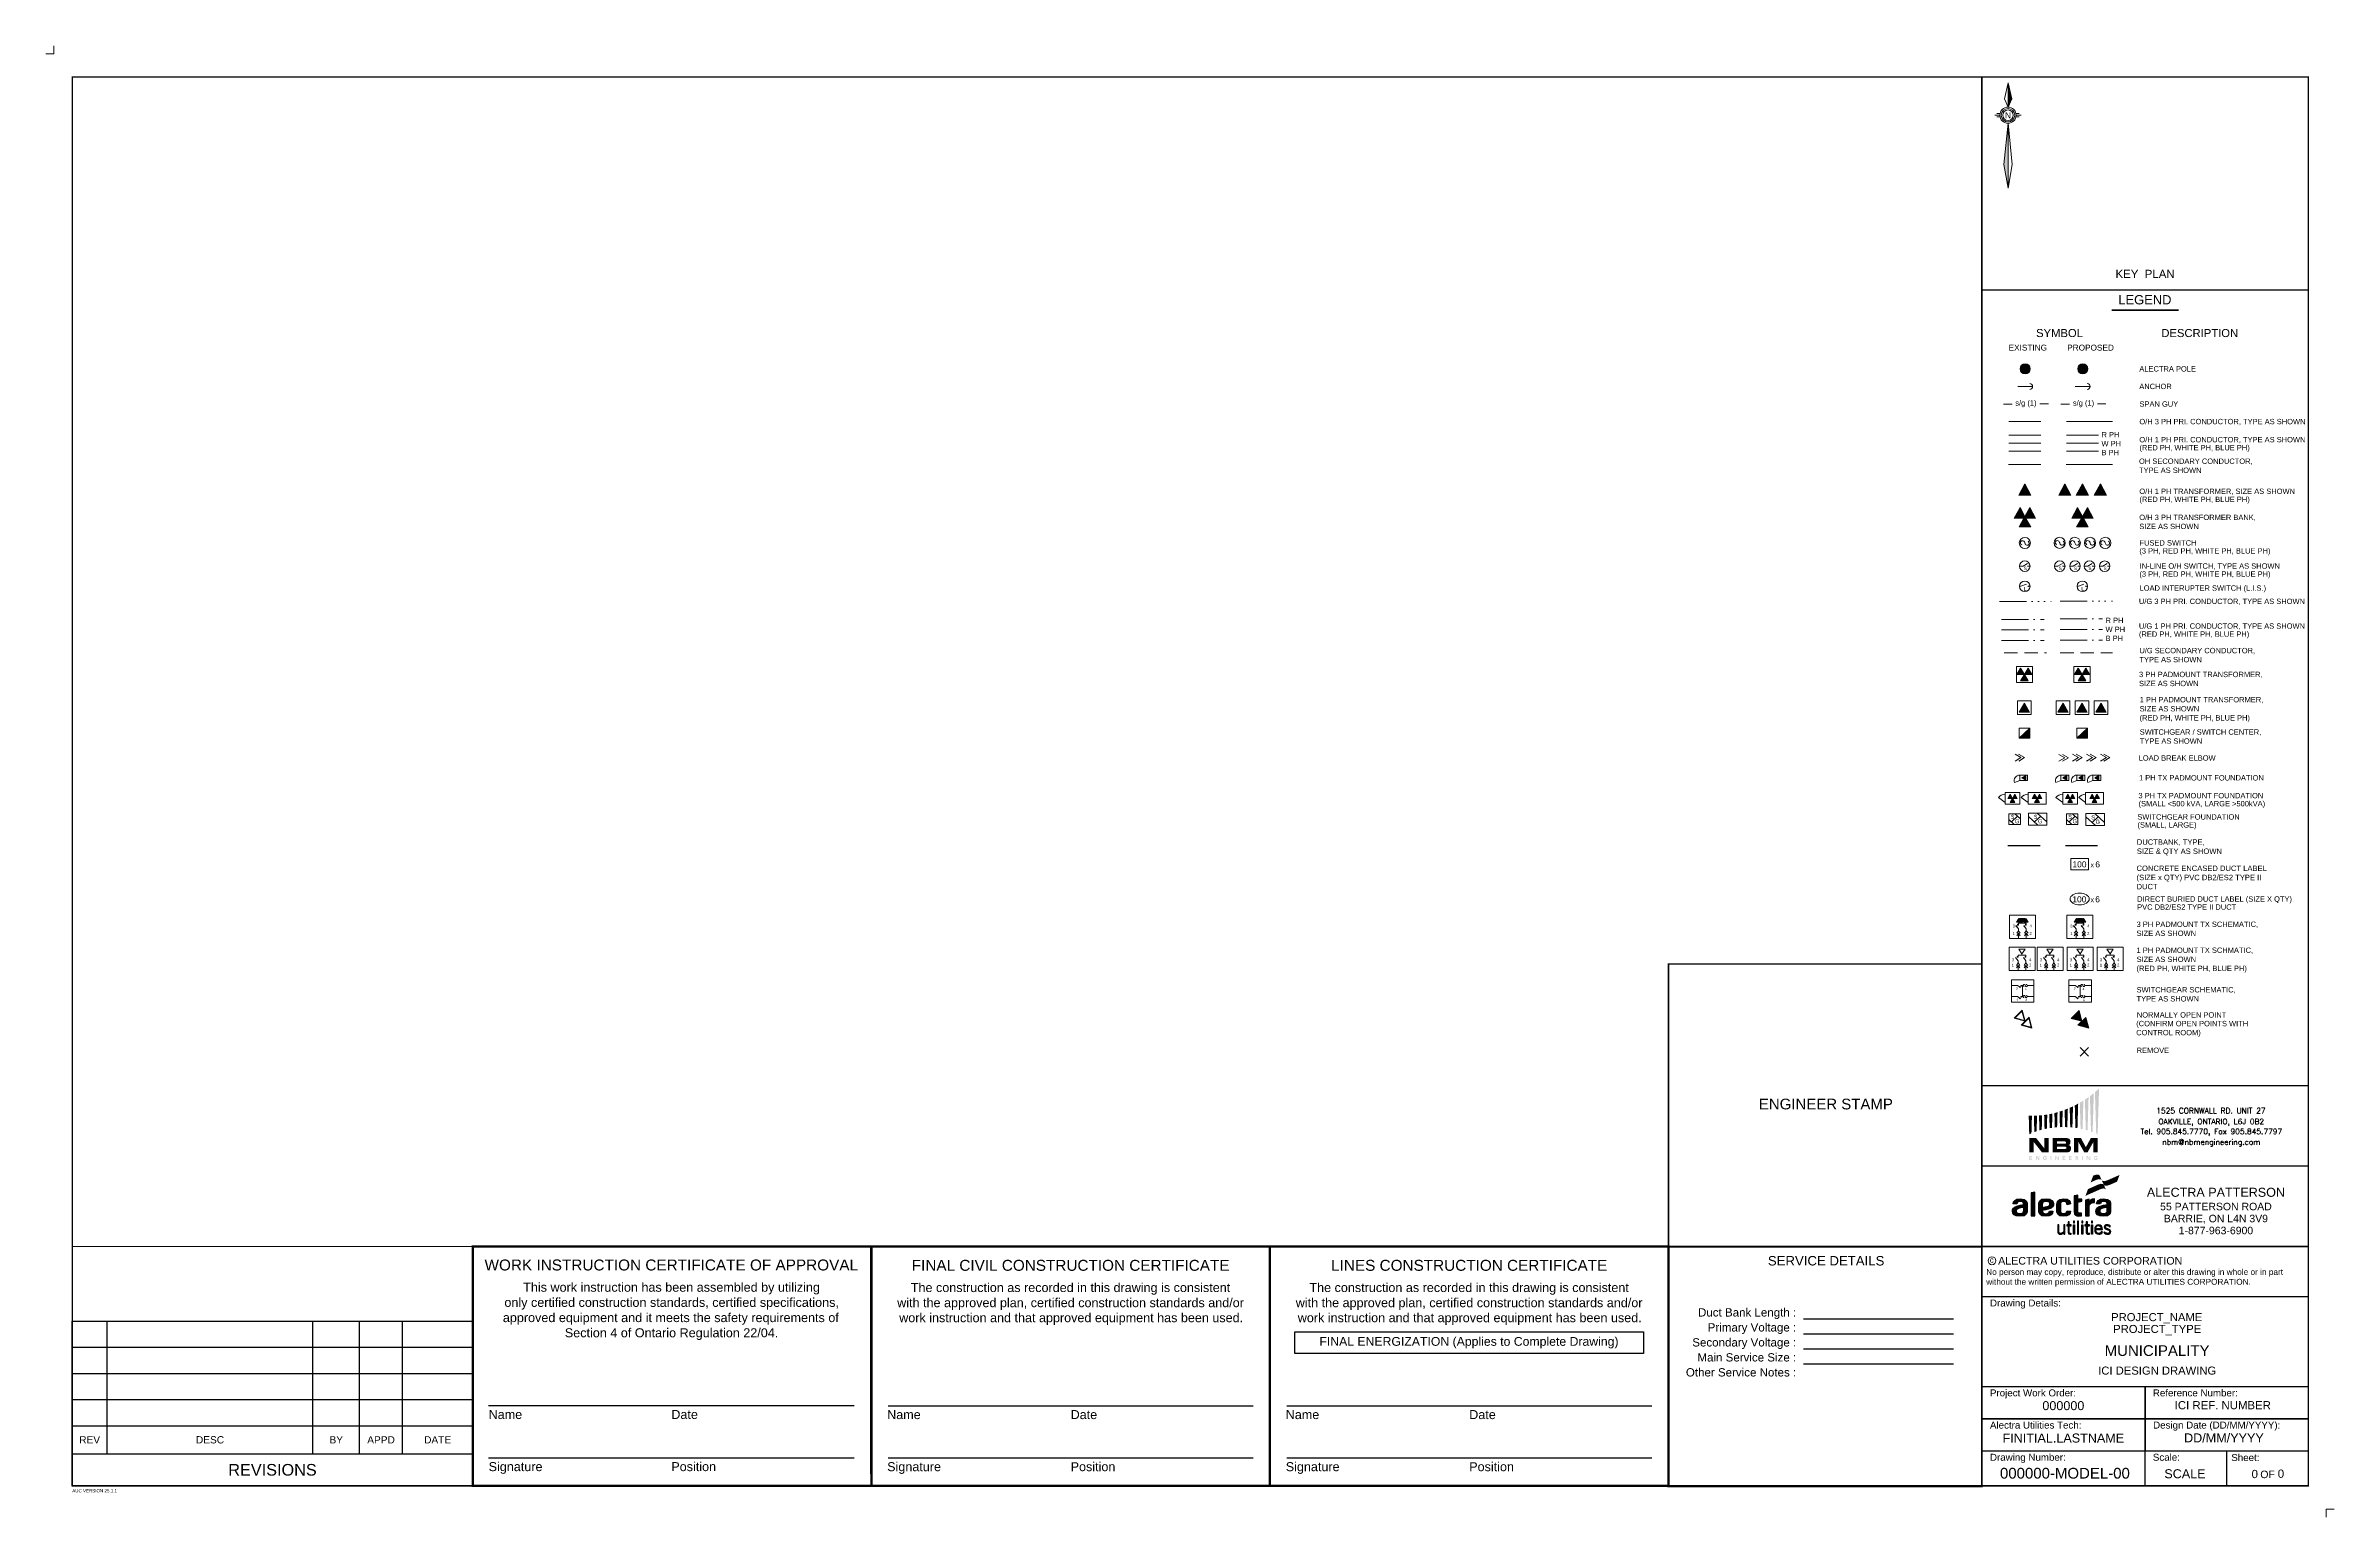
# Paper-space layout 'ICI-01' of a CAD drawing. Header units: metres. Extents: x -2 to 425, y -2 to 273.
import ezdxf
from ezdxf.enums import TextEntityAlignment as Align

# ---------------------------------------------------------------- set-up
doc = ezdxf.new("R2010")
doc.units = ezdxf.units.M
doc.header["$LTSCALE"] = 0.21
for name, pattern in [('Alectra 1 PH UG Conductor', [34, 24, -5, 0, -5]), ('Alectra 3 PH UG Conductor', [44, 24, -5, 0, -5, 0, -5, 0, -5]), ('Alectra Sec UG Conductor', [18, 12, -6])]:
    doc.linetypes.add(name, pattern=pattern)
for name, color, linetype, lineweight in [('AUC EXIST EQUIPMENT', 8, 'Continuous', 25), ('AUC EXIST UG STRUCTURE', 8, 'Continuous', 25), ('AUC PROP OH PRI 3PH', 7, 'Continuous', 40), ('SPAN GUY - EXISTING', 7, 'Continuous', 0)]:
    doc.layers.add(name, color=color, linetype=linetype, lineweight=lineweight)
doc.layers.add('ENGINEER_STAMP', color=7, linetype='Continuous')
doc.layers.add('LOGO', color=230, linetype='Continuous', lineweight=0, true_color=0xfe0060)
doc.styles.add('DIMS_Span', font='Arial.ttf')
doc.styles.add('General', font='Arial.ttf', dxfattribs={"height": 0.8})
doc.styles.add('ROMANS', font='ROMANS', dxfattribs={"height": 2})
doc.styles.get("Standard").update_dxf_attribs({"font": 'Arial.ttf'})

psp = doc.layouts.new('ICI-01')

# ---------------------------------------------------------------- texts
for s, height, p in [('SYMBOL', 1.5, (369.6, 218.49)), ('DESCRIPTION', 1.5, (392.95, 218.49)), ('AUC VERSION 25.1.1', 0.6, (3.42, 3.13))]:
    psp.add_text(s, height=height).set_placement(p)
at = {"lineweight": 13}
for s, p in [('EXISTING', (364.47, 215.97)), ('PROPOSED', (375.4, 215.97))]:
    psp.add_text(s, height=1.1, rotation=359.9894, dxfattribs=at).set_placement(p)
at = {"lineweight": 0}
for s, height, p in [('100', 1.125, (376.38, 119.63)), ('x', 0.938, (379.75, 119.63)), ('6', 1.12, (380.64, 119.63)), ('100', 1.125, (376.36, 113.12)), ('x', 0.938, (379.75, 113.13)), ('6', 1.12, (380.63, 113.12))]:
    psp.add_text(s, height=height, dxfattribs=at).set_placement(p)
at = {"linetype": 'Alectra 1 PH UG Conductor', "char_height": 1, "attachment_point": 1}
for s, insert, width in [('ANCHOR', (388.84, 209.79), 6.0862), ('ALECTRA POLE', (388.85, 213.07), 10.6135), ('SPAN GUY', (388.88, 206.51), 7.2557), ('O/H 3 PH PRI. CONDUCTOR, TYPE AS SHOWN', (388.86, 203.24), 32.4775), ('O/H 1 PH PRI. CONDUCTOR, TYPE AS SHOWN', (388.85, 199.87), 35.4549), ('(RED PH, WHITE PH, BLUE PH)', (388.87, 198.37), 21.534), ('O/H 1 PH TRANSFORMER, SIZE AS SHOWN', (388.85, 190.24), 30.6555), ('(RED PH, WHITE PH, BLUE PH)', (388.87, 188.74), 26.2462), ('FUSED SWITCH', (388.88, 180.63), 10.6855), ('(3 PH, RED PH, WHITE PH, BLUE PH)', (388.85, 179.13), 26.9652), ('IN-LINE O/H SWITCH, TYPE AS SHOWN', (388.91, 176.31), 26.2877), ('(3 PH, RED PH, WHITE PH, BLUE PH)', (388.86, 174.81), 27.1588), ('LOAD INTERUPTER SWITCH (L.I.S.)', (388.89, 172.2), 23.7135), ('(RED PH, WHITE PH, BLUE PH)', (388.78, 163.62), 26.2462), ('LOAD BREAK ELBOW', (388.72, 140.53), 14.434), ('1 PH TX PADMOUNT FOUNDATION ', (388.78, 136.83), 28.3921), ('3 PH TX PADMOUNT FOUNDATION ', (388.68, 133.51), 29.5626), ('SWITCHGEAR FOUNDATION', (388.47, 129.55), 19.1875), ('(SMALL, LARGE)', (388.5, 128.05), 11.079), ('(SMALL <500 kVA, LARGE >500kVA)', (388.71, 132.01), 23.7238), ('DIRECT BURIED DUCT LABEL (SIZE X QTY)', (388.44, 114.24), 29.0195), ('PVC DB2/ES2 TYPE II DUCT', (388.44, 112.74), 18.5685), ('NORMALLY OPEN POINT ', (388.38, 92.64), 17.1632), ('REMOVE', (388.35, 86.04), 6.0848)]:
    psp.add_mtext(s, dxfattribs=dict(at, insert=insert, width=width))
for s, insert, char_height, width, attachment_point in [('R PH\\PW PH\\PB PH', (381.79, 200.8), 1, 13.7286, 1), ('R PH\\PW PH\\PB PH', (382.55, 166.17), 1, 13.7286, 1), ('REV', (6.67, 12.92), 1.354, 4.8756, 5), ('DESC', (29.11, 12.92), 1.354, 36.7441, 5), ('BY', (52.65, 12.92), 1.354, 7.0823, 5), ('APPD', (61, 12.92), 1.354, 6.3685, 5), ('DATE', (71.55, 12.92), 1.354, 11.4803, 5), ('REVISIONS', (40.76, 7.32), 2.167, 73.0516, 5)]:
    psp.add_mtext(s, dxfattribs=dict(insert=insert, char_height=char_height, width=width, attachment_point=attachment_point))
for s, insert, width, line_spacing_factor in [('OH SECONDARY CONDUCTOR, TYPE AS SHOWN', (388.79, 195.85), 21.2949, 1.010641), ('O/H 3 PH TRANSFORMER BANK, SIZE AS SHOWN', (388.84, 185.38), 24.4121, 1.010641), ('U/G 3 PH PRI. CONDUCTOR, TYPE AS SHOWN', (388.77, 169.73), 31.0618, 1.010641), ('U/G 1 PH PRI. CONDUCTOR, TYPE AS SHOWN', (388.77, 165.12), 31.0909, 1.010641), ('U/G SECONDARY CONDUCTOR, TYPE AS SHOWN', (388.86, 160.55), 21.685, 1.010641), ('3 PH PADMOUNT TRANSFORMER, SIZE AS SHOWN', (388.79, 156.1), 25.4214, 1.010641), ('1 PH PADMOUNT TRANSFORMER, \\PSIZE AS SHOWN \\P(RED PH, WHITE PH, BLUE PH)', (388.91, 151.4), 29.1336, 1.016371), ('SWITCHGEAR / SWITCH CENTER, TYPE AS SHOWN', (388.92, 145.37), 22.7757, 1.010641), ('3 PH PADMOUNT TX SCHEMATIC, SIZE AS SHOWN', (388.33, 109.53), 24.416, 1.010641), ('1 PH PADMOUNT TX SCHMATIC, SIZE AS SHOWN \\P(RED PH, WHITE PH, BLUE PH)', (388.33, 104.69), 23.0188, 1.016371), ('SWITCHGEAR SCHEMATIC, TYPE AS SHOWN', (388.33, 97.32), 18.5644, 1.010641), ('(CONFIRM OPEN POINTS WITH CONTROL ROOM)', (388.27, 91.02), 20.9809, 1.010641)]:
    psp.add_mtext(s, dxfattribs=dict(at, insert=insert, width=width, line_spacing_factor=line_spacing_factor))
at = {"color": 8, "lineweight": 0, "ltscale": 0.1, "attachment_point": 1}
for s, insert, char_height in [('S', (367.27, 175.68), 0.625), ('L', (367.3, 171.89), 0.648)]:
    psp.add_mtext_dynamic_manual_height_columns(s, width=0.0694, gutter_width=0.347, heights=[0], dxfattribs=dict(at, insert=insert, char_height=char_height))
at = {"color": 18, "lineweight": 0, "ltscale": 0.1, "true_color": 0x000000, "attachment_point": 1}
for s, insert, char_height in [('S', (373.8, 175.68), 0.625), ('L', (378.04, 171.89), 0.648)]:
    psp.add_mtext_dynamic_manual_height_columns(s, width=0.0694, gutter_width=0.347, heights=[0], dxfattribs=dict(at, insert=insert, char_height=char_height))
at = {"color": 1, "lineweight": 0, "ltscale": 0.1, "insert": (376.63, 175.68), "char_height": 0.625, "attachment_point": 1}
psp.add_mtext_dynamic_manual_height_columns('S', width=0.0694, gutter_width=0.347, heights=[0], dxfattribs=at)
at = {"color": 42, "lineweight": 0, "ltscale": 0.1, "true_color": 0xc8aa14, "insert": (379.35, 175.68), "char_height": 0.625, "attachment_point": 1}
psp.add_mtext_dynamic_manual_height_columns('S', width=0.0694, gutter_width=0.347, heights=[0], dxfattribs=at)
at = {"color": 5, "lineweight": 0, "ltscale": 0.1, "insert": (382.17, 175.68), "char_height": 0.625, "attachment_point": 1}
psp.add_mtext_dynamic_manual_height_columns('S', width=0.0694, gutter_width=0.347, heights=[0], dxfattribs=at)
at = {"color": 8, "lineweight": 0, "ltscale": 0.1, "char_height": 0.75, "attachment_point": 1, "rotation": 359.9894}
for s, insert, width in [('S', (364.86, 129.43), 1.8069), ('G', (365.66, 128.6), 1.0014), ('S', (369.15, 129.43), 1.8069), ('G', (369.96, 128.6), 1.0014)]:
    psp.add_mtext(s, dxfattribs=dict(at, insert=insert, width=width))
at = {"color": 18, "lineweight": 0, "ltscale": 0.1, "true_color": 0x000000, "char_height": 0.75, "attachment_point": 1, "rotation": 359.9894}
for s, insert, width in [('S', (375.6, 129.43), 1.8069), ('S', (379.89, 129.33), 1.8069), ('G', (380.7, 128.51), 1.0014)]:
    psp.add_mtext(s, dxfattribs=dict(at, insert=insert, width=width))
at = {"color": 18, "lineweight": 0, "ltscale": 0.1, "true_color": 0x000000, "insert": (376.4, 128.6), "char_height": 0.75, "width": 1.0014, "attachment_point": 1, "rotation": 359.9894, "style": 'General'}
psp.add_mtext('G', dxfattribs=at)
at = {"linetype": 'Alectra 1 PH UG Conductor', "char_height": 1.0125, "attachment_point": 1, "rotation": 359.9894}
for s, insert, width, line_spacing_factor in [('DUCTBANK, TYPE, SIZE & QTY AS SHOWN', (388.38, 124.86), 16.001, 1.010641), ('CONCRETE ENCASED DUCT LABEL (SIZE x QTY) PVC DB2/ES2 TYPE II DUCT', (388.33, 119.97), 24.4481, 1.010437)]:
    psp.add_mtext(s, dxfattribs=dict(at, insert=insert, width=width, line_spacing_factor=line_spacing_factor))
at = {"color": 8, "lineweight": 0, "ltscale": 0.1, "flags": 1}
for tag in ['STATE', 'TYPE']:
    psp.add_attdef(tag, (366.81, 209.28), '', height=0.005, dxfattribs=at)
at = {"color": 18, "lineweight": 0, "ltscale": 0.1, "true_color": 0x000000, "flags": 1}
for tag in ['STATE', 'TYPE']:
    psp.add_attdef(tag, (377.54, 209.28), '', height=0.005, dxfattribs=at)
at = {"lineweight": 0, "ltscale": 0.1}
for tag, text, height, p in [('3', '3', 0.544, (365.65, 108.43)), ('1', '1', 0.544, (365.65, 107.06)), ('3', '3', 0.544, (376.39, 108.43)), ('1', '1', 0.544, (376.39, 107.06)), ('3', '3', 0.544, (365.48, 102.14)), ('3', '3', 0.544, (370.7, 102.14)), ('3', '3', 0.544, (376.3, 102.14)), ('3', '3', 0.544, (381.9, 102.14)), ('1', '1', 0.544, (365.48, 101.14)), ('1', '1', 0.544, (370.7, 101.14)), ('1', '1', 0.544, (376.3, 101.14)), ('1', '1', 0.544, (381.9, 101.14)), ('2', '2', 0.463, (366.22, 96.75)), ('1', '1', 0.463, (366.28, 94.7))]:
    psp.add_attdef(tag, text=text, height=height, dxfattribs=at).set_placement(p, align=Align.RIGHT)
for tag, p, s, height in [('4', (368.38, 108.43), '4', 0.544), ('2', (368.38, 107.06), '2', 0.544), ('2', (379.11, 107.06), '2', 0.544), ('4', (368.29, 102.14), '4', 0.544), ('4', (373.51, 102.14), '4', 0.544), ('4', (379.11, 102.14), '4', 0.544), ('4', (384.71, 102.14), '4', 0.544), ('2', (368.29, 101.14), '2', 0.544), ('2', (373.51, 101.14), '2', 0.544), ('2', (379.11, 101.14), '2', 0.544), ('2', (384.71, 101.14), '2', 0.544), ('4', (367.53, 96.75), '4', 0.463), ('3', (367.58, 94.7), '3', 0.463)]:
    psp.add_attdef(tag, p, s, height=height, dxfattribs=at)
at = {"color": 18, "lineweight": 0, "ltscale": 0.1, "true_color": 0x000000}
for tag, p, s, height in [('4', (379.11, 108.43), '4', 0.544), ('4', (378.26, 96.75), '4', 0.463), ('3', (378.31, 94.7), '3', 0.463)]:
    psp.add_attdef(tag, p, s, height=height, dxfattribs=at)
for tag, text, p in [('2', '2', (376.96, 96.75)), ('1', '1', (377.02, 94.7))]:
    psp.add_attdef(tag, text=text, height=0.463, dxfattribs=at).set_placement(p, align=Align.RIGHT)
at = {"layer": 'ENGINEER_STAMP', "style": 'DIMS_Span'}
psp.add_text('ENGINEER STAMP', height=2, dxfattribs=at).set_placement((330.4, 75.52), align=Align.MIDDLE_CENTER)

# ---------------------------------------------------------------- blocks, each defined once
blk = doc.blocks.new('*U87')
for tag, height, p in [('OFFICE', 0.15, (-1.249, -0.314)), ('CITY_POSTAL', 0.125, (-1.249, -0.739)), ('ADDRESS', 0.125, (-1.249, -0.539)), ('PHONE', 0.125, (-1.249, -0.939))]:
    blk.add_attdef(tag, text='', height=height).set_placement(p, align=Align.CENTER)
blk = doc.blocks.new('*U72')
for points in [[(0, 0.15), (0.068, 0.303), (0, 0.598)], [(0, -0.15), (0, -1.35), (-0.076, -0.912)]]:
    blk.add_hatch(color=256).paths.add_polyline_path(points)
at = {"color": 7, "linetype": 'Continuous', "lineweight": 0}
for p, q in [((0, 0.598), (-0.066, 0.303)), ((0, 0.598), (0.068, 0.303)), ((0, 0.15), (0, 0.598)), ((-0.209, 0), (-0.247, 0)), ((-0.152, 0.029), (-0.209, 0.029)), ((-0.152, 0), (-0.209, 0)), ((0, 0.15), (-0.066, 0.303)), ((0, 0.15), (0.068, 0.303)), ((0.15, 0.029), (0.207, 0.029)), ((0.15, 0), (0.207, 0)), ((0.207, 0), (0.245, 0)), ((-0.152, -0.028), (-0.209, -0.028)), ((-0.076, -0.912), (0, -0.15)), ((0, -0.15), (0, -1.35)), ((0.076, -0.912), (0, -0.15)), ((0.15, -0.028), (0.207, -0.028)), ((-0.076, -0.912), (0, -1.35)), ((0.076, -0.912), (0, -1.35))]:
    blk.add_line(p, q, dxfattribs=at)
for radius, start, end in [(0.15, 0, 180), (0.15, 180, 0), (0.124, 0, 180), (0.124, 180, 0), (0.0976, 0, 180), (0.0976, 180, 0)]:
    blk.add_arc((0, 0), radius, start, end, dxfattribs=at)
blk.add_text('N', height=0.114, rotation=0, dxfattribs=at).set_placement((-0.057, -0.059))
blk = doc.blocks.new('WORK_INST_CERT')
for p, q in [((0.00505, 0.02555), (0.12148, 0.02555)), ((0.00505, 0.00892), (0.12148, 0.00892))]:
    blk.add_line(p, q)
at = {"lineweight": 30, "const_width": 0.000751}
blk.add_lwpolyline([(0.127, 0), (0, 0), (-0.00002, 0.0762), (0.12698, 0.0762)], close=True, dxfattribs=at)
blk.add_text('WORK INSTRUCTION CERTIFICATE OF APPROVAL', height=0.0034931).set_placement((0.06326, 0.07031), align=Align.MIDDLE_CENTER)
for s, p in [('only certified construction standards, certified specifications,', (0.01008, 0.05696)), ('This work instruction has been assembled by utilizing', (0.01607, 0.06179)), ('approved equipment and it meets the safety requirements of', (0.00959, 0.05212)), ('Section 4 of Ontario Regulation 22/04.', (0.02933, 0.04728))]:
    blk.add_text(s, height=0.0028721).set_placement(p)
for s, p in [('Name', (0.00505, 0.02414)), ('Date', (0.06326, 0.02414)), ('Signature', (0.00505, 0.00752)), ('Position', (0.06326, 0.00752))]:
    blk.add_text(s, height=0.002872).set_placement(p, align=Align.TOP_LEFT)
for tag, p in [('NAME', (0.00505, 0.02555)), ('DATE', (0.06326, 0.02555)), ('POSITION', (0.06326, 0.00892))]:
    blk.add_attdef(tag, text='', height=0.00317).set_placement(p, align=Align.BOTTOM_LEFT)
blk = doc.blocks.new('FINAL_CIVIL_CERT')
for p, q in [((0.00536, 0.02551), (0.12164, 0.02551)), ((0.00536, 0.00891), (0.12164, 0.00891))]:
    blk.add_line(p, q)
at = {"lineweight": 30, "const_width": 0.00075}
blk.add_lwpolyline([(0.127, 0), (0, 0), (0, 0.0762), (0.127, 0.0762)], close=True, dxfattribs=at)
blk.add_text('FINAL CIVIL CONSTRUCTION CERTIFICATE', height=0.0034886).set_placement((0.0635, 0.07022), align=Align.MIDDLE_CENTER)
for s, p in [('with the approved plan, certified construction standards and/or', (0.00823, 0.05688)), ('The construction as recorded in this drawing is consistent', (0.01258, 0.06171)), ('work instruction and that approved equipment has been used.', (0.00887, 0.0521))]:
    blk.add_text(s, height=0.0028684).set_placement(p)
for s, p in [('Name', (0.00504, 0.02411)), ('Date', (0.0635, 0.02411)), ('Signature', (0.00504, 0.00751)), ('Position', (0.0635, 0.00751))]:
    blk.add_text(s, height=0.002868).set_placement(p, align=Align.TOP_LEFT)
for tag, p in [('NAME', (0.00536, 0.02551)), ('DATE', (0.06358, 0.02551)), ('POSITION', (0.06358, 0.00888))]:
    blk.add_attdef(tag, text='', height=0.00317).set_placement(p, align=Align.BOTTOM_LEFT)
blk = doc.blocks.new('LINE_CONS_CERT')
for p, q in [((0.00536, 0.02551), (0.12164, 0.02551)), ((0.00536, 0.00891), (0.12164, 0.00891))]:
    blk.add_line(p, q)
at = {"lineweight": 30, "const_width": 0.00075}
blk.add_lwpolyline([(0.127, 0), (0, 0), (0, 0.0762), (0.127, 0.0762)], close=True, dxfattribs=at)
blk.add_lwpolyline([(0.00794, 0.04908), (0.11906, 0.04908), (0.11906, 0.04212), (0.00794, 0.04212)], close=True)
blk.add_text('LINES CONSTRUCTION CERTIFICATE', height=0.0034886).set_placement((0.0635, 0.07022), align=Align.MIDDLE_CENTER)
for s, height, p in [('with the approved plan, certified construction standards and/or', 0.0028684, (0.00823, 0.05688)), ('The construction as recorded in this drawing is consistent', 0.0028684, (0.01258, 0.06171)), ('work instruction and that approved equipment has been used.', 0.0028684, (0.00887, 0.0521)), ('FINAL ENERGIZATION (Applies to Complete Drawing)', 0.0027909, (0.01575, 0.04459))]:
    blk.add_text(s, height=height).set_placement(p)
for s, p in [('Name', (0.00504, 0.02411)), ('Date', (0.0635, 0.02411)), ('Signature', (0.00504, 0.00751)), ('Position', (0.0635, 0.00751))]:
    blk.add_text(s, height=0.002868).set_placement(p, align=Align.TOP_LEFT)
for tag, p in [('NAME', (0.00536, 0.02551)), ('DATE', (0.06358, 0.02551)), ('POSITION', (0.06358, 0.00888))]:
    blk.add_attdef(tag, text='', height=0.00317).set_placement(p, align=Align.BOTTOM_LEFT)
blk = doc.blocks.new('Service Details')
for p, q in [((-0.00595, 0.0762), (-0.00595, -0.02566)), ((0, 0.0762), (0.00953, 0.0762)), ((0.05149, 0.04554), (0.11499, 0.04554)), ((0.05149, 0.03919), (0.11499, 0.03919)), ((0.05149, 0.03284), (0.11499, 0.03284)), ((0.05149, 0.02649), (0.11499, 0.02649))]:
    blk.add_line(p, q)
at = {"lineweight": 25, "const_width": 0.00075}
blk.add_lwpolyline([(0.127, -0.02542), (-0.00595, -0.02542), (-0.00595, 0.0762), (0.127, 0.0762)], close=True, dxfattribs=at)
blk.add_text('SERVICE DETAILS', height=0.004).set_placement((0.06102, 0.07022), align=Align.MIDDLE_CENTER)
for s, p in [('Duct Bank Length :', (0.04832, 0.04554)), ('Primary Voltage :', (0.04832, 0.03919)), ('Secondary Voltage :', (0.04832, 0.03284)), ('Main Service Size :', (0.04832, 0.02649)), ('Other Service Notes :', (0.04832, 0.02014))]:
    blk.add_text(s, height=0.0035).set_placement(p, align=Align.BOTTOM_RIGHT)
for tag, p in [('DUCT_BANK_LENGTH', (0.05251, 0.04554)), ('PRIMARY_VOLTAGE', (0.05251, 0.03919)), ('SECONDARY_VOLTAGE', (0.05251, 0.03284)), ('MAIN_SERVICE_SIZE', (0.05251, 0.02649))]:
    blk.add_attdef(tag, text='', height=0.0035).set_placement(p, align=Align.BOTTOM_LEFT)
blk.add_attdef('OTHER_SERVICE_NOTES', text='', height=0.0035).set_placement((0.05251, 0.02468), align=Align.TOP_LEFT)
blk = doc.blocks.new('Alectra Logo')
h = blk.add_hatch(color=56)
h.dxf.hatch_style = 1
h.set_gradient(color1=(118, 136, 30), color2=(255, 255, 0), tint=1)
edge = h.paths.add_edge_path()
edge.add_spline(control_points=[(0.000566, 0.000244), (0.000566, 0.000244), (0.000552, 0.000275), (0.000491, 0.000248), (0.000491, 0.000248), (0.000294, 0.00016), (0.000294, 0.00016), (0.000294, 0.00016), (0.000328, 0.00025), (0.000328, 0.00025), (0.000328, 0.00025), (0.000463, 0.00031), (0.000463, 0.00031), (0.000524, 0.000337), (0.000539, 0.000306), (0.000539, 0.000306), (0.000539, 0.000306), (0.000566, 0.000244), (0.000566, 0.000244)], knot_values=[0, 0, 0, 0, 1, 1, 1, 2, 2, 2, 3, 3, 3, 4, 4, 4, 5, 5, 5, 6, 6, 6, 6], degree=3, periodic=0)
h = blk.add_hatch(color=56)
h.dxf.hatch_style = 1
h.set_gradient(color1=(118, 136, 30), color2=(255, 255, 0), tint=1)
edge = h.paths.add_edge_path()
edge.add_spline(control_points=[(0.000511, 0.000368), (0.000511, 0.000368), (0.000497, 0.000399), (0.000435, 0.000372), (0.000435, 0.000372), (0.000363, 0.000339), (0.000363, 0.000339), (0.000363, 0.000339), (0.000397, 0.000429), (0.000397, 0.000429), (0.000397, 0.000429), (0.000408, 0.000434), (0.000408, 0.000434), (0.000469, 0.000461), (0.000484, 0.00043), (0.000484, 0.00043), (0.000484, 0.00043), (0.000511, 0.000368), (0.000511, 0.000368)], knot_values=[0, 0, 0, 0, 1, 1, 1, 2, 2, 2, 3, 3, 3, 4, 4, 4, 5, 5, 5, 6, 6, 6, 6], degree=3, periodic=0)
h = blk.add_hatch(color=56)
h.dxf.hatch_style = 1
h.set_gradient(color1=(118, 136, 30), color2=(255, 255, 0), tint=1)
edge = h.paths.add_edge_path()
edge.add_spline(control_points=[(0.00051, 0.00037), (0.00051, 0.00037), (0.000525, 0.000339), (0.000586, 0.000367), (0.000648, 0.000394), (0.000749, 0.000439), (0.000749, 0.000439), (0.000749, 0.000439), (0.000715, 0.000349), (0.000715, 0.000349), (0.000715, 0.000349), (0.000635, 0.000314), (0.000614, 0.000305), (0.000552, 0.000277), (0.000538, 0.000308), (0.000538, 0.000308), (0.000538, 0.000308), (0.00051, 0.00037), (0.00051, 0.00037)], knot_values=[0, 0, 0, 0, 1, 1, 1, 2, 2, 2, 3, 3, 3, 4, 4, 4, 5, 5, 5, 6, 6, 6, 6], degree=3, periodic=0)
at = {"true_color": 0x54575a}
h = blk.add_hatch(color=251, dxfattribs=at)
h.dxf.hatch_style = 1
edge = h.paths.add_edge_path()
edge.add_spline(control_points=[(-0.000484, 0.000044), (-0.000484, 0.000071), (-0.000487, 0.000121), (-0.000577, 0.000121), (-0.000648, 0.000121), (-0.000669, 0.000086), (-0.000671, 0.000055), (-0.000671, 0.000055), (-0.000624, 0.000055), (-0.000624, 0.000055), (-0.000623, 0.000066), (-0.000612, 0.000086), (-0.000573, 0.000086), (-0.000531, 0.000086), (-0.000531, 0.000056), (-0.000531, 0.000045), (-0.000531, 0.000045), (-0.000567, 0.000036), (-0.000608, 0.000027), (-0.000672, 0.000013), (-0.000681, -0.000023), (-0.000681, -0.000044), (-0.000681, -0.000078), (-0.000658, -0.000113), (-0.000582, -0.000113), (-0.000484, -0.000113), (-0.000484, -0.000073), (-0.000484, -0.000016), (-0.000484, -0.000016), (-0.000484, 0.000044), (-0.000484, 0.000044)], knot_values=[0, 0, 0, 0, 1, 1, 1, 2, 2, 2, 3, 3, 3, 4, 4, 4, 5, 5, 5, 6, 6, 6, 7, 7, 7, 8, 8, 8, 9, 9, 9, 10, 10, 10, 10], degree=3, periodic=0)
edge = h.paths.add_edge_path()
edge.add_spline(control_points=[(-0.000531, -0.000029), (-0.000531, -0.00006), (-0.000531, -0.000074), (-0.000581, -0.000074), (-0.000628, -0.000074), (-0.000631, -0.000057), (-0.000631, -0.000041), (-0.000631, -0.000027), (-0.000625, -0.000014), (-0.000589, -0.000006), (-0.00056, 0), (-0.000531, 0.000008), (-0.000531, 0.000008), (-0.000531, 0.000008), (-0.000531, -0.000029), (-0.000531, -0.000029)], knot_values=[0, 0, 0, 0, 1, 1, 1, 2, 2, 2, 3, 3, 3, 4, 4, 4, 5, 5, 5, 5], degree=3, periodic=0)
h = blk.add_hatch(color=251, dxfattribs=at)
h.dxf.hatch_style = 1
h.paths.add_polyline_path([(-0.000383, 0.00021), (-0.00043, 0.000199), (-0.00043, -0.000106), (-0.000383, -0.000106)])
h = blk.add_hatch(color=251, dxfattribs=at)
h.dxf.hatch_style = 1
edge = h.paths.add_edge_path()
edge.add_spline(control_points=[(-0.000329, -0.000035), (-0.000329, -0.000063), (-0.000326, -0.000113), (-0.000235, -0.000113), (-0.000165, -0.000113), (-0.000144, -0.000078), (-0.000141, -0.000046), (-0.000141, -0.000046), (-0.000188, -0.000046), (-0.000188, -0.000046), (-0.00019, -0.000058), (-0.000201, -0.000078), (-0.00024, -0.000078), (-0.000282, -0.000078), (-0.000282, -0.000049), (-0.000282, -0.000037), (-0.000282, -0.000037), (-0.000246, -0.000028), (-0.000205, -0.000019), (-0.00014, -0.000005), (-0.000132, 0.000031), (-0.000132, 0.000052), (-0.000132, 0.000087), (-0.000155, 0.000121), (-0.000231, 0.000121), (-0.000329, 0.000121), (-0.000329, 0.000082), (-0.000329, 0.000025), (-0.000329, 0.000025), (-0.000329, -0.000035), (-0.000329, -0.000035)], knot_values=[0, 0, 0, 0, 1, 1, 1, 2, 2, 2, 3, 3, 3, 4, 4, 4, 5, 5, 5, 6, 6, 6, 7, 7, 7, 8, 8, 8, 9, 9, 9, 10, 10, 10, 10], degree=3, periodic=0)
edge = h.paths.add_edge_path()
edge.add_spline(control_points=[(-0.000282, 0.00004), (-0.000282, 0.000071), (-0.000282, 0.000084), (-0.000232, 0.000084), (-0.000185, 0.000084), (-0.000181, 0.000069), (-0.000181, 0.000053), (-0.000181, 0.000038), (-0.000187, 0.000024), (-0.000223, 0.000016), (-0.000253, 0.00001), (-0.000282, 0.000002), (-0.000282, 0.000002), (-0.000282, 0.000002), (-0.000282, 0.00004), (-0.000282, 0.00004)], knot_values=[0, 0, 0, 0, 1, 1, 1, 2, 2, 2, 3, 3, 3, 4, 4, 4, 5, 5, 5, 5], degree=3, periodic=0)
h = blk.add_hatch(color=251, dxfattribs=at)
h.dxf.hatch_style = 1
edge = h.paths.add_edge_path()
edge.add_spline(control_points=[(-0.000041, 0.000045), (-0.000041, 0.000056), (-0.000041, 0.000086), (0.000001, 0.000086), (0.00004, 0.000086), (0.000046, 0.000067), (0.000049, 0.000042), (0.000049, 0.000042), (0.000094, 0.000053), (0.000094, 0.000053), (0.00009, 0.000085), (0.000076, 0.000121), (0.000006, 0.000121), (-0.000085, 0.000121), (-0.000088, 0.000071), (-0.000088, 0.000044), (-0.000088, 0.000044), (-0.000088, -0.000016), (-0.000088, -0.000016), (-0.000088, -0.000073), (-0.000088, -0.000113), (0.000003, -0.000113), (0.000072, -0.000113), (0.000093, -0.000079), (0.000093, -0.000045), (0.000093, -0.000045), (0.000045, -0.000045), (0.000045, -0.000045), (0.000043, -0.00006), (0.000038, -0.000074), (0.000002, -0.000074), (-0.000036, -0.000074), (-0.000041, -0.00006), (-0.000041, -0.000029), (-0.000041, -0.000029), (-0.000041, 0.000045), (-0.000041, 0.000045)], knot_values=[0, 0, 0, 0, 1, 1, 1, 2, 2, 2, 3, 3, 3, 4, 4, 4, 5, 5, 5, 6, 6, 6, 7, 7, 7, 8, 8, 8, 9, 9, 9, 10, 10, 10, 11, 11, 11, 12, 12, 12, 12], degree=3, periodic=0)
h = blk.add_hatch(color=251, dxfattribs=at)
h.dxf.hatch_style = 1
edge = h.paths.add_edge_path()
edge.add_spline(control_points=[(0.000239, -0.000106), (0.000227, -0.000107), (0.000215, -0.000109), (0.000202, -0.000109), (0.000172, -0.000109), (0.000143, -0.000104), (0.000143, -0.000051), (0.000143, -0.000051), (0.000143, 0.000159), (0.000143, 0.000159), (0.000143, 0.000159), (0.00019, 0.000171), (0.00019, 0.000171), (0.00019, 0.000171), (0.00019, 0.000114), (0.00019, 0.000114), (0.00019, 0.000114), (0.000247, 0.000114), (0.000247, 0.000114), (0.000247, 0.000114), (0.000247, 0.000091), (0.000247, 0.000091), (0.000247, 0.000091), (0.00019, 0.000077), (0.00019, 0.000077), (0.00019, 0.000077), (0.00019, -0.000027), (0.00019, -0.000027), (0.00019, -0.000054), (0.00019, -0.000071), (0.000219, -0.000071), (0.000226, -0.000071), (0.000232, -0.00007), (0.000239, -0.000069), (0.000239, -0.000069), (0.000239, -0.000106), (0.000239, -0.000106)], knot_values=[0, 0, 0, 0, 1, 1, 1, 2, 2, 2, 3, 3, 3, 4, 4, 4, 5, 5, 5, 6, 6, 6, 7, 7, 7, 8, 8, 8, 9, 9, 9, 10, 10, 10, 11, 11, 11, 12, 12, 12, 12], degree=3, periodic=0)
h = blk.add_hatch(color=251, dxfattribs=at)
h.dxf.hatch_style = 1
edge = h.paths.add_edge_path()
edge.add_spline(control_points=[(0.000341, -0.000106), (0.000341, -0.000106), (0.000294, -0.000106), (0.000294, -0.000106), (0.000294, -0.000106), (0.000294, 0.000102), (0.000294, 0.000102), (0.000294, 0.000102), (0.000341, 0.000114), (0.000341, 0.000114), (0.000341, 0.000114), (0.000341, 0.000073), (0.000341, 0.000073), (0.000341, 0.000073), (0.000341, 0.000073), (0.000341, 0.000073), (0.000355, 0.000096), (0.000366, 0.000121), (0.000414, 0.000121), (0.000414, 0.000121), (0.000414, 0.000072), (0.000414, 0.000072), (0.000391, 0.000072), (0.000372, 0.000066), (0.000359, 0.000053), (0.000341, 0.000035), (0.000341, 0.000013), (0.000341, -0.000024), (0.000341, -0.000024), (0.000341, -0.000106), (0.000341, -0.000106)], knot_values=[0, 0, 0, 0, 1, 1, 1, 2, 2, 2, 3, 3, 3, 4, 4, 4, 5, 5, 5, 6, 6, 6, 7, 7, 7, 8, 8, 8, 9, 9, 9, 10, 10, 10, 10], degree=3, periodic=0)
h = blk.add_hatch(color=251, dxfattribs=at)
h.dxf.hatch_style = 1
edge = h.paths.add_edge_path()
edge.add_spline(control_points=[(0.00063, 0.000044), (0.00063, 0.000071), (0.000628, 0.000121), (0.000537, 0.000121), (0.000467, 0.000121), (0.000446, 0.000086), (0.000443, 0.000055), (0.000443, 0.000055), (0.00049, 0.000055), (0.00049, 0.000055), (0.000492, 0.000066), (0.000503, 0.000086), (0.000542, 0.000086), (0.000583, 0.000086), (0.000583, 0.000056), (0.000583, 0.000045), (0.000583, 0.000045), (0.000548, 0.000036), (0.000507, 0.000027), (0.000442, 0.000013), (0.000433, -0.000023), (0.000433, -0.000044), (0.000433, -0.000078), (0.000456, -0.000113), (0.000532, -0.000113), (0.000631, -0.000113), (0.00063, -0.000073), (0.00063, -0.000016), (0.00063, -0.000016), (0.00063, 0.000044), (0.00063, 0.000044)], knot_values=[0, 0, 0, 0, 1, 1, 1, 2, 2, 2, 3, 3, 3, 4, 4, 4, 5, 5, 5, 6, 6, 6, 7, 7, 7, 8, 8, 8, 9, 9, 9, 10, 10, 10, 10], degree=3, periodic=0)
edge = h.paths.add_edge_path()
edge.add_spline(control_points=[(0.000583, -0.000029), (0.000583, -0.00006), (0.000583, -0.000074), (0.000534, -0.000074), (0.000487, -0.000074), (0.000484, -0.000057), (0.000484, -0.000041), (0.000484, -0.000027), (0.000489, -0.000014), (0.000525, -0.000006), (0.000554, 0), (0.000583, 0.000008), (0.000583, 0.000008), (0.000583, 0.000008), (0.000583, -0.000029), (0.000583, -0.000029)], knot_values=[0, 0, 0, 0, 1, 1, 1, 2, 2, 2, 3, 3, 3, 4, 4, 4, 5, 5, 5, 5], degree=3, periodic=0)
h = blk.add_hatch(color=251, dxfattribs=at)
h.dxf.hatch_style = 1
edge = h.paths.add_edge_path()
edge.add_spline(control_points=[(0.000017, -0.000227), (0.000017, -0.000227), (0.000017, -0.00035), (0.000017, -0.00035), (0.000017, -0.00035), (0.000003, -0.00035), (0.000003, -0.00035), (0.000003, -0.00035), (0.000003, -0.000331), (0.000003, -0.000331), (-0.000011, -0.000345), (-0.000022, -0.000353), (-0.00004, -0.000353), (-0.000066, -0.000353), (-0.000077, -0.000338), (-0.000077, -0.000311), (-0.000077, -0.000311), (-0.000077, -0.000227), (-0.000077, -0.000227), (-0.000077, -0.000227), (-0.000063, -0.000227), (-0.000063, -0.000227), (-0.000063, -0.000227), (-0.000063, -0.00031), (-0.000063, -0.00031), (-0.000063, -0.00033), (-0.000057, -0.000341), (-0.000037, -0.000341), (-0.000022, -0.000341), (-0.000013, -0.000332), (0.000003, -0.000318), (0.000003, -0.000318), (0.000003, -0.000227), (0.000003, -0.000227), (0.000003, -0.000227), (0.000017, -0.000227), (0.000017, -0.000227)], knot_values=[0, 0, 0, 0, 1, 1, 1, 2, 2, 2, 3, 3, 3, 4, 4, 4, 5, 5, 5, 6, 6, 6, 7, 7, 7, 8, 8, 8, 9, 9, 9, 10, 10, 10, 11, 11, 11, 12, 12, 12, 12], degree=3, periodic=0)
h = blk.add_hatch(color=251, dxfattribs=at)
h.dxf.hatch_style = 1
edge = h.paths.add_edge_path()
edge.add_spline(control_points=[(0.000062, -0.000227), (0.000062, -0.000227), (0.000062, -0.000187), (0.000062, -0.000187), (0.000062, -0.000187), (0.000076, -0.000187), (0.000076, -0.000187), (0.000076, -0.000187), (0.000076, -0.000227), (0.000076, -0.000227), (0.000076, -0.000227), (0.000104, -0.000227), (0.000104, -0.000227), (0.000104, -0.000227), (0.000104, -0.000239), (0.000104, -0.000239), (0.000104, -0.000239), (0.000076, -0.000239), (0.000076, -0.000239), (0.000076, -0.000239), (0.000076, -0.000329), (0.000076, -0.000329), (0.000076, -0.000337), (0.00008, -0.000341), (0.000089, -0.000341), (0.000094, -0.000341), (0.000099, -0.00034), (0.000104, -0.000339), (0.000104, -0.000339), (0.000104, -0.000351), (0.000104, -0.000351), (0.000099, -0.000351), (0.000094, -0.000353), (0.000089, -0.000353), (0.000069, -0.000353), (0.000062, -0.000346), (0.000062, -0.000331), (0.000062, -0.000331), (0.000062, -0.000239), (0.000062, -0.000239), (0.000062, -0.000239), (0.000043, -0.000239), (0.000043, -0.000239), (0.000043, -0.000239), (0.000043, -0.000227), (0.000043, -0.000227), (0.000043, -0.000227), (0.000062, -0.000227), (0.000062, -0.000227)], knot_values=[0, 0, 0, 0, 1, 1, 1, 2, 2, 2, 3, 3, 3, 4, 4, 4, 5, 5, 5, 6, 6, 6, 7, 7, 7, 8, 8, 8, 9, 9, 9, 10, 10, 10, 11, 11, 11, 12, 12, 12, 13, 13, 13, 14, 14, 14, 15, 15, 15, 16, 16, 16, 16], degree=3, periodic=0)
h = blk.add_hatch(color=251, dxfattribs=at)
h.dxf.hatch_style = 1
edge = h.paths.add_edge_path()
edge.add_spline(control_points=[(0.000146, -0.0002), (0.000146, -0.0002), (0.000132, -0.0002), (0.000132, -0.0002), (0.000132, -0.0002), (0.000132, -0.0002), (0.000132, -0.0002), (0.000132, -0.0002), (0.000132, -0.0002), (0.000132, -0.0002), (0.000132, -0.0002), (0.000132, -0.00018), (0.000132, -0.00018), (0.000132, -0.00018), (0.000146, -0.00018), (0.000146, -0.00018), (0.000146, -0.00018), (0.000146, -0.00018), (0.000146, -0.00018), (0.000146, -0.00018), (0.000146, -0.00018), (0.000146, -0.00018), (0.000146, -0.00018), (0.000146, -0.0002), (0.000146, -0.0002)], knot_values=[0, 0, 0, 0, 1, 1, 1, 2, 2, 2, 3, 3, 3, 4, 4, 4, 5, 5, 5, 6, 6, 6, 7, 7, 7, 8, 8, 8, 8], degree=3, periodic=0)
edge = h.paths.add_edge_path()
edge.add_spline(control_points=[(0.000146, -0.000227), (0.000146, -0.000227), (0.000146, -0.000228), (0.000146, -0.000228), (0.000146, -0.000228), (0.000146, -0.000227), (0.000146, -0.000227), (0.000146, -0.000227), (0.000132, -0.000227), (0.000132, -0.000227), (0.000132, -0.000227), (0.000132, -0.00035), (0.000132, -0.00035), (0.000132, -0.00035), (0.000132, -0.00035), (0.000132, -0.00035), (0.000132, -0.00035), (0.000132, -0.00035), (0.000132, -0.00035), (0.000132, -0.00035), (0.000146, -0.00035), (0.000146, -0.00035), (0.000146, -0.00035), (0.000146, -0.000227), (0.000146, -0.000227)], knot_values=[0, 0, 0, 0, 1, 1, 1, 2, 2, 2, 3, 3, 3, 4, 4, 4, 5, 5, 5, 6, 6, 6, 7, 7, 7, 8, 8, 8, 8], degree=3, periodic=0)
h = blk.add_hatch(color=251, dxfattribs=at)
h.dxf.hatch_style = 1
edge = h.paths.add_edge_path()
edge.add_spline(control_points=[(0.000203, -0.00035), (0.000203, -0.00035), (0.000188, -0.00035), (0.000188, -0.00035), (0.000188, -0.00035), (0.000188, -0.00035), (0.000188, -0.00035), (0.000188, -0.00035), (0.000188, -0.00035), (0.000188, -0.00035), (0.000188, -0.00035), (0.000188, -0.00018), (0.000188, -0.00018), (0.000188, -0.00018), (0.000203, -0.00018), (0.000203, -0.00018), (0.000203, -0.00018), (0.000202, -0.00018), (0.000202, -0.00018), (0.000202, -0.00018), (0.000203, -0.00018), (0.000203, -0.00018), (0.000203, -0.00018), (0.000203, -0.00035), (0.000203, -0.00035)], knot_values=[0, 0, 0, 0, 1, 1, 1, 2, 2, 2, 3, 3, 3, 4, 4, 4, 5, 5, 5, 6, 6, 6, 7, 7, 7, 8, 8, 8, 8], degree=3, periodic=0)
h = blk.add_hatch(color=251, dxfattribs=at)
h.dxf.hatch_style = 1
edge = h.paths.add_edge_path()
edge.add_spline(control_points=[(0.000259, -0.0002), (0.000259, -0.0002), (0.000245, -0.0002), (0.000245, -0.0002), (0.000245, -0.0002), (0.000245, -0.0002), (0.000245, -0.0002), (0.000245, -0.0002), (0.000245, -0.0002), (0.000245, -0.0002), (0.000245, -0.0002), (0.000245, -0.00018), (0.000245, -0.00018), (0.000245, -0.00018), (0.000259, -0.00018), (0.000259, -0.00018), (0.000259, -0.00018), (0.000259, -0.00018), (0.000259, -0.00018), (0.000259, -0.00018), (0.000259, -0.00018), (0.000259, -0.00018), (0.000259, -0.00018), (0.000259, -0.0002), (0.000259, -0.0002)], knot_values=[0, 0, 0, 0, 1, 1, 1, 2, 2, 2, 3, 3, 3, 4, 4, 4, 5, 5, 5, 6, 6, 6, 7, 7, 7, 8, 8, 8, 8], degree=3, periodic=0)
edge = h.paths.add_edge_path()
edge.add_spline(control_points=[(0.000259, -0.000227), (0.000259, -0.000227), (0.000259, -0.000228), (0.000259, -0.000228), (0.000259, -0.000228), (0.000259, -0.000227), (0.000259, -0.000227), (0.000259, -0.000227), (0.000245, -0.000227), (0.000245, -0.000227), (0.000245, -0.000227), (0.000245, -0.00035), (0.000245, -0.00035), (0.000245, -0.00035), (0.000245, -0.00035), (0.000245, -0.00035), (0.000245, -0.00035), (0.000245, -0.00035), (0.000245, -0.00035), (0.000245, -0.00035), (0.000259, -0.00035), (0.000259, -0.00035), (0.000259, -0.00035), (0.000259, -0.000227), (0.000259, -0.000227)], knot_values=[0, 0, 0, 0, 1, 1, 1, 2, 2, 2, 3, 3, 3, 4, 4, 4, 5, 5, 5, 6, 6, 6, 7, 7, 7, 8, 8, 8, 8], degree=3, periodic=0)
h = blk.add_hatch(color=251, dxfattribs=at)
h.dxf.hatch_style = 1
edge = h.paths.add_edge_path()
edge.add_spline(control_points=[(0.000305, -0.000227), (0.000305, -0.000227), (0.000305, -0.000187), (0.000305, -0.000187), (0.000305, -0.000187), (0.00032, -0.000187), (0.00032, -0.000187), (0.00032, -0.000187), (0.00032, -0.000227), (0.00032, -0.000227), (0.00032, -0.000227), (0.000347, -0.000227), (0.000347, -0.000227), (0.000347, -0.000227), (0.000347, -0.000239), (0.000347, -0.000239), (0.000347, -0.000239), (0.00032, -0.000239), (0.00032, -0.000239), (0.00032, -0.000239), (0.00032, -0.000329), (0.00032, -0.000329), (0.00032, -0.000337), (0.000324, -0.000341), (0.000333, -0.000341), (0.000337, -0.000341), (0.000343, -0.00034), (0.000347, -0.000339), (0.000347, -0.000339), (0.000347, -0.000351), (0.000347, -0.000351), (0.000342, -0.000351), (0.000337, -0.000353), (0.000333, -0.000353), (0.000312, -0.000353), (0.000305, -0.000346), (0.000305, -0.000331), (0.000305, -0.000331), (0.000305, -0.000239), (0.000305, -0.000239), (0.000305, -0.000239), (0.000286, -0.000239), (0.000286, -0.000239), (0.000286, -0.000239), (0.000286, -0.000227), (0.000286, -0.000227), (0.000286, -0.000227), (0.000305, -0.000227), (0.000305, -0.000227)], knot_values=[0, 0, 0, 0, 1, 1, 1, 2, 2, 2, 3, 3, 3, 4, 4, 4, 5, 5, 5, 6, 6, 6, 7, 7, 7, 8, 8, 8, 9, 9, 9, 10, 10, 10, 11, 11, 11, 12, 12, 12, 13, 13, 13, 14, 14, 14, 15, 15, 15, 16, 16, 16, 16], degree=3, periodic=0)
h = blk.add_hatch(color=251, dxfattribs=at)
h.dxf.hatch_style = 1
edge = h.paths.add_edge_path()
edge.add_spline(control_points=[(0.000389, -0.0002), (0.000389, -0.0002), (0.000375, -0.0002), (0.000375, -0.0002), (0.000375, -0.0002), (0.000375, -0.0002), (0.000375, -0.0002), (0.000375, -0.0002), (0.000375, -0.0002), (0.000375, -0.0002), (0.000375, -0.0002), (0.000375, -0.00018), (0.000375, -0.00018), (0.000375, -0.00018), (0.000389, -0.00018), (0.000389, -0.00018), (0.000389, -0.00018), (0.000389, -0.00018), (0.000389, -0.00018), (0.000389, -0.00018), (0.000389, -0.00018), (0.000389, -0.00018), (0.000389, -0.00018), (0.000389, -0.0002), (0.000389, -0.0002)], knot_values=[0, 0, 0, 0, 1, 1, 1, 2, 2, 2, 3, 3, 3, 4, 4, 4, 5, 5, 5, 6, 6, 6, 7, 7, 7, 8, 8, 8, 8], degree=3, periodic=0)
edge = h.paths.add_edge_path()
edge.add_spline(control_points=[(0.000389, -0.000227), (0.000389, -0.000227), (0.000389, -0.000228), (0.000389, -0.000228), (0.000389, -0.000228), (0.000389, -0.000227), (0.000389, -0.000227), (0.000389, -0.000227), (0.000375, -0.000227), (0.000375, -0.000227), (0.000375, -0.000227), (0.000375, -0.00035), (0.000375, -0.00035), (0.000375, -0.00035), (0.000375, -0.00035), (0.000375, -0.00035), (0.000375, -0.00035), (0.000375, -0.00035), (0.000375, -0.00035), (0.000375, -0.00035), (0.000389, -0.00035), (0.000389, -0.00035), (0.000389, -0.00035), (0.000389, -0.000227), (0.000389, -0.000227)], knot_values=[0, 0, 0, 0, 1, 1, 1, 2, 2, 2, 3, 3, 3, 4, 4, 4, 5, 5, 5, 6, 6, 6, 7, 7, 7, 8, 8, 8, 8], degree=3, periodic=0)
h = blk.add_hatch(color=251, dxfattribs=at)
h.dxf.hatch_style = 1
edge = h.paths.add_edge_path()
edge.add_spline(control_points=[(0.000431, -0.000289), (0.000431, -0.000317), (0.000443, -0.000341), (0.000472, -0.000341), (0.000488, -0.000341), (0.000496, -0.000336), (0.000509, -0.000316), (0.000509, -0.000316), (0.00052, -0.000323), (0.00052, -0.000323), (0.000507, -0.000344), (0.000494, -0.000353), (0.000471, -0.000353), (0.000438, -0.000353), (0.000417, -0.000332), (0.000417, -0.000289), (0.000417, -0.000251), (0.000437, -0.000225), (0.000469, -0.000225), (0.000503, -0.000225), (0.000519, -0.000251), (0.000519, -0.000289), (0.000519, -0.000289), (0.000431, -0.000289), (0.000431, -0.000289)], knot_values=[0, 0, 0, 0, 1, 1, 1, 2, 2, 2, 3, 3, 3, 4, 4, 4, 5, 5, 5, 6, 6, 6, 7, 7, 7, 8, 8, 8, 8], degree=3, periodic=0)
edge = h.paths.add_edge_path()
edge.add_spline(control_points=[(0.000504, -0.000278), (0.000501, -0.000253), (0.00049, -0.000237), (0.000468, -0.000236), (0.000443, -0.000236), (0.000432, -0.000262), (0.000431, -0.000278), (0.000431, -0.000278), (0.000504, -0.000278), (0.000504, -0.000278)], knot_values=[0, 0, 0, 0, 1, 1, 1, 2, 2, 2, 3, 3, 3, 3], degree=3, periodic=0)
h = blk.add_hatch(color=251, dxfattribs=at)
h.dxf.hatch_style = 1
edge = h.paths.add_edge_path()
edge.add_spline(control_points=[(0.00055, -0.000321), (0.000562, -0.000337), (0.000572, -0.000341), (0.000589, -0.000341), (0.000605, -0.000341), (0.000617, -0.000331), (0.000617, -0.000318), (0.000617, -0.000282), (0.000543, -0.000302), (0.000543, -0.000259), (0.000543, -0.000235), (0.000561, -0.000225), (0.000583, -0.000225), (0.000604, -0.000225), (0.000617, -0.000233), (0.000626, -0.000247), (0.000626, -0.000247), (0.000615, -0.000255), (0.000615, -0.000255), (0.000606, -0.000243), (0.000597, -0.000236), (0.000582, -0.000236), (0.000568, -0.000236), (0.000557, -0.000243), (0.000557, -0.000258), (0.000557, -0.000288), (0.000631, -0.00027), (0.000631, -0.000318), (0.000631, -0.00034), (0.00061, -0.000353), (0.000588, -0.000353), (0.000568, -0.000353), (0.000551, -0.000345), (0.000539, -0.000328), (0.000539, -0.000328), (0.00055, -0.000321), (0.00055, -0.000321)], knot_values=[0, 0, 0, 0, 1, 1, 1, 2, 2, 2, 3, 3, 3, 4, 4, 4, 5, 5, 5, 6, 6, 6, 7, 7, 7, 8, 8, 8, 9, 9, 9, 10, 10, 10, 11, 11, 11, 12, 12, 12, 12], degree=3, periodic=0)
at = {"color": 251, "true_color": 0x54575a}
blk.add_lwpolyline([(-0.000383, 0.00021), (-0.00043, 0.000199), (-0.00043, -0.000106), (-0.000383, -0.000106), (-0.000383, 0.00021)], dxfattribs=at)
for points, knots in [([(-0.000484, 0.000044), (-0.000484, 0.000071), (-0.000487, 0.000121), (-0.000577, 0.000121), (-0.000648, 0.000121), (-0.000669, 0.000086), (-0.000671, 0.000055), (-0.000671, 0.000055), (-0.000624, 0.000055), (-0.000624, 0.000055), (-0.000623, 0.000066), (-0.000612, 0.000086), (-0.000573, 0.000086), (-0.000531, 0.000086), (-0.000531, 0.000056), (-0.000531, 0.000045), (-0.000531, 0.000045), (-0.000567, 0.000036), (-0.000608, 0.000027), (-0.000672, 0.000013), (-0.000681, -0.000023), (-0.000681, -0.000044), (-0.000681, -0.000078), (-0.000658, -0.000113), (-0.000582, -0.000113), (-0.000484, -0.000113), (-0.000484, -0.000073), (-0.000484, -0.000016), (-0.000484, -0.000016), (-0.000484, 0.000044), (-0.000484, 0.000044)], [0, 0, 0, 0, 1, 1, 1, 2, 2, 2, 3, 3, 3, 4, 4, 4, 5, 5, 5, 6, 6, 6, 7, 7, 7, 8, 8, 8, 9, 9, 9, 10, 10, 10, 10]), ([(-0.000531, -0.000029), (-0.000531, -0.00006), (-0.000531, -0.000074), (-0.000581, -0.000074), (-0.000628, -0.000074), (-0.000631, -0.000057), (-0.000631, -0.000041), (-0.000631, -0.000027), (-0.000625, -0.000014), (-0.000589, -0.000006), (-0.00056, 0), (-0.000531, 0.000008), (-0.000531, 0.000008), (-0.000531, 0.000008), (-0.000531, -0.000029), (-0.000531, -0.000029)], [0, 0, 0, 0, 1, 1, 1, 2, 2, 2, 3, 3, 3, 4, 4, 4, 5, 5, 5, 5]), ([(-0.000329, -0.000035), (-0.000329, -0.000063), (-0.000326, -0.000113), (-0.000235, -0.000113), (-0.000165, -0.000113), (-0.000144, -0.000078), (-0.000141, -0.000046), (-0.000141, -0.000046), (-0.000188, -0.000046), (-0.000188, -0.000046), (-0.00019, -0.000058), (-0.000201, -0.000078), (-0.00024, -0.000078), (-0.000282, -0.000078), (-0.000282, -0.000049), (-0.000282, -0.000037), (-0.000282, -0.000037), (-0.000246, -0.000028), (-0.000205, -0.000019), (-0.00014, -0.000005), (-0.000132, 0.000031), (-0.000132, 0.000052), (-0.000132, 0.000087), (-0.000155, 0.000121), (-0.000231, 0.000121), (-0.000329, 0.000121), (-0.000329, 0.000082), (-0.000329, 0.000025), (-0.000329, 0.000025), (-0.000329, -0.000035), (-0.000329, -0.000035)], [0, 0, 0, 0, 1, 1, 1, 2, 2, 2, 3, 3, 3, 4, 4, 4, 5, 5, 5, 6, 6, 6, 7, 7, 7, 8, 8, 8, 9, 9, 9, 10, 10, 10, 10]), ([(-0.000282, 0.00004), (-0.000282, 0.000071), (-0.000282, 0.000084), (-0.000232, 0.000084), (-0.000185, 0.000084), (-0.000181, 0.000069), (-0.000181, 0.000053), (-0.000181, 0.000038), (-0.000187, 0.000024), (-0.000223, 0.000016), (-0.000253, 0.00001), (-0.000282, 0.000002), (-0.000282, 0.000002), (-0.000282, 0.000002), (-0.000282, 0.00004), (-0.000282, 0.00004)], [0, 0, 0, 0, 1, 1, 1, 2, 2, 2, 3, 3, 3, 4, 4, 4, 5, 5, 5, 5]), ([(-0.000041, 0.000045), (-0.000041, 0.000056), (-0.000041, 0.000086), (0.000001, 0.000086), (0.00004, 0.000086), (0.000046, 0.000067), (0.000049, 0.000042), (0.000049, 0.000042), (0.000094, 0.000053), (0.000094, 0.000053), (0.00009, 0.000085), (0.000076, 0.000121), (0.000006, 0.000121), (-0.000085, 0.000121), (-0.000088, 0.000071), (-0.000088, 0.000044), (-0.000088, 0.000044), (-0.000088, -0.000016), (-0.000088, -0.000016), (-0.000088, -0.000073), (-0.000088, -0.000113), (0.000003, -0.000113), (0.000072, -0.000113), (0.000093, -0.000079), (0.000093, -0.000045), (0.000093, -0.000045), (0.000045, -0.000045), (0.000045, -0.000045), (0.000043, -0.00006), (0.000038, -0.000074), (0.000002, -0.000074), (-0.000036, -0.000074), (-0.000041, -0.00006), (-0.000041, -0.000029), (-0.000041, -0.000029), (-0.000041, 0.000045), (-0.000041, 0.000045)], [0, 0, 0, 0, 1, 1, 1, 2, 2, 2, 3, 3, 3, 4, 4, 4, 5, 5, 5, 6, 6, 6, 7, 7, 7, 8, 8, 8, 9, 9, 9, 10, 10, 10, 11, 11, 11, 12, 12, 12, 12]), ([(0.000239, -0.000106), (0.000227, -0.000107), (0.000215, -0.000109), (0.000202, -0.000109), (0.000172, -0.000109), (0.000143, -0.000104), (0.000143, -0.000051), (0.000143, -0.000051), (0.000143, 0.000159), (0.000143, 0.000159), (0.000143, 0.000159), (0.00019, 0.000171), (0.00019, 0.000171), (0.00019, 0.000171), (0.00019, 0.000114), (0.00019, 0.000114), (0.00019, 0.000114), (0.000247, 0.000114), (0.000247, 0.000114), (0.000247, 0.000114), (0.000247, 0.000091), (0.000247, 0.000091), (0.000247, 0.000091), (0.00019, 0.000077), (0.00019, 0.000077), (0.00019, 0.000077), (0.00019, -0.000027), (0.00019, -0.000027), (0.00019, -0.000054), (0.00019, -0.000071), (0.000219, -0.000071), (0.000226, -0.000071), (0.000232, -0.00007), (0.000239, -0.000069), (0.000239, -0.000069), (0.000239, -0.000106), (0.000239, -0.000106)], [0, 0, 0, 0, 1, 1, 1, 2, 2, 2, 3, 3, 3, 4, 4, 4, 5, 5, 5, 6, 6, 6, 7, 7, 7, 8, 8, 8, 9, 9, 9, 10, 10, 10, 11, 11, 11, 12, 12, 12, 12]), ([(0.000341, -0.000106), (0.000341, -0.000106), (0.000294, -0.000106), (0.000294, -0.000106), (0.000294, -0.000106), (0.000294, 0.000102), (0.000294, 0.000102), (0.000294, 0.000102), (0.000341, 0.000114), (0.000341, 0.000114), (0.000341, 0.000114), (0.000341, 0.000073), (0.000341, 0.000073), (0.000341, 0.000073), (0.000341, 0.000073), (0.000341, 0.000073), (0.000355, 0.000096), (0.000366, 0.000121), (0.000414, 0.000121), (0.000414, 0.000121), (0.000414, 0.000072), (0.000414, 0.000072), (0.000391, 0.000072), (0.000372, 0.000066), (0.000359, 0.000053), (0.000341, 0.000035), (0.000341, 0.000013), (0.000341, -0.000024), (0.000341, -0.000024), (0.000341, -0.000106), (0.000341, -0.000106)], [0, 0, 0, 0, 1, 1, 1, 2, 2, 2, 3, 3, 3, 4, 4, 4, 5, 5, 5, 6, 6, 6, 7, 7, 7, 8, 8, 8, 9, 9, 9, 10, 10, 10, 10]), ([(0.00063, 0.000044), (0.00063, 0.000071), (0.000628, 0.000121), (0.000537, 0.000121), (0.000467, 0.000121), (0.000446, 0.000086), (0.000443, 0.000055), (0.000443, 0.000055), (0.00049, 0.000055), (0.00049, 0.000055), (0.000492, 0.000066), (0.000503, 0.000086), (0.000542, 0.000086), (0.000583, 0.000086), (0.000583, 0.000056), (0.000583, 0.000045), (0.000583, 0.000045), (0.000548, 0.000036), (0.000507, 0.000027), (0.000442, 0.000013), (0.000433, -0.000023), (0.000433, -0.000044), (0.000433, -0.000078), (0.000456, -0.000113), (0.000532, -0.000113), (0.000631, -0.000113), (0.00063, -0.000073), (0.00063, -0.000016), (0.00063, -0.000016), (0.00063, 0.000044), (0.00063, 0.000044)], [0, 0, 0, 0, 1, 1, 1, 2, 2, 2, 3, 3, 3, 4, 4, 4, 5, 5, 5, 6, 6, 6, 7, 7, 7, 8, 8, 8, 9, 9, 9, 10, 10, 10, 10]), ([(0.000583, -0.000029), (0.000583, -0.00006), (0.000583, -0.000074), (0.000534, -0.000074), (0.000487, -0.000074), (0.000484, -0.000057), (0.000484, -0.000041), (0.000484, -0.000027), (0.000489, -0.000014), (0.000525, -0.000006), (0.000554, 0), (0.000583, 0.000008), (0.000583, 0.000008), (0.000583, 0.000008), (0.000583, -0.000029), (0.000583, -0.000029)], [0, 0, 0, 0, 1, 1, 1, 2, 2, 2, 3, 3, 3, 4, 4, 4, 5, 5, 5, 5]), ([(0.000017, -0.000227), (0.000017, -0.000227), (0.000017, -0.00035), (0.000017, -0.00035), (0.000017, -0.00035), (0.000003, -0.00035), (0.000003, -0.00035), (0.000003, -0.00035), (0.000003, -0.000331), (0.000003, -0.000331), (-0.000011, -0.000345), (-0.000022, -0.000353), (-0.00004, -0.000353), (-0.000066, -0.000353), (-0.000077, -0.000338), (-0.000077, -0.000311), (-0.000077, -0.000311), (-0.000077, -0.000227), (-0.000077, -0.000227), (-0.000077, -0.000227), (-0.000063, -0.000227), (-0.000063, -0.000227), (-0.000063, -0.000227), (-0.000063, -0.00031), (-0.000063, -0.00031), (-0.000063, -0.00033), (-0.000057, -0.000341), (-0.000037, -0.000341), (-0.000022, -0.000341), (-0.000013, -0.000332), (0.000003, -0.000318), (0.000003, -0.000318), (0.000003, -0.000227), (0.000003, -0.000227), (0.000003, -0.000227), (0.000017, -0.000227), (0.000017, -0.000227)], [0, 0, 0, 0, 1, 1, 1, 2, 2, 2, 3, 3, 3, 4, 4, 4, 5, 5, 5, 6, 6, 6, 7, 7, 7, 8, 8, 8, 9, 9, 9, 10, 10, 10, 11, 11, 11, 12, 12, 12, 12]), ([(0.000062, -0.000227), (0.000062, -0.000227), (0.000062, -0.000187), (0.000062, -0.000187), (0.000062, -0.000187), (0.000076, -0.000187), (0.000076, -0.000187), (0.000076, -0.000187), (0.000076, -0.000227), (0.000076, -0.000227), (0.000076, -0.000227), (0.000104, -0.000227), (0.000104, -0.000227), (0.000104, -0.000227), (0.000104, -0.000239), (0.000104, -0.000239), (0.000104, -0.000239), (0.000076, -0.000239), (0.000076, -0.000239), (0.000076, -0.000239), (0.000076, -0.000329), (0.000076, -0.000329), (0.000076, -0.000337), (0.00008, -0.000341), (0.000089, -0.000341), (0.000094, -0.000341), (0.000099, -0.00034), (0.000104, -0.000339), (0.000104, -0.000339), (0.000104, -0.000351), (0.000104, -0.000351), (0.000099, -0.000351), (0.000094, -0.000353), (0.000089, -0.000353), (0.000069, -0.000353), (0.000062, -0.000346), (0.000062, -0.000331), (0.000062, -0.000331), (0.000062, -0.000239), (0.000062, -0.000239), (0.000062, -0.000239), (0.000043, -0.000239), (0.000043, -0.000239), (0.000043, -0.000239), (0.000043, -0.000227), (0.000043, -0.000227), (0.000043, -0.000227), (0.000062, -0.000227), (0.000062, -0.000227)], [0, 0, 0, 0, 1, 1, 1, 2, 2, 2, 3, 3, 3, 4, 4, 4, 5, 5, 5, 6, 6, 6, 7, 7, 7, 8, 8, 8, 9, 9, 9, 10, 10, 10, 11, 11, 11, 12, 12, 12, 13, 13, 13, 14, 14, 14, 15, 15, 15, 16, 16, 16, 16]), ([(0.000146, -0.0002), (0.000146, -0.0002), (0.000132, -0.0002), (0.000132, -0.0002), (0.000132, -0.0002), (0.000132, -0.0002), (0.000132, -0.0002), (0.000132, -0.0002), (0.000132, -0.0002), (0.000132, -0.0002), (0.000132, -0.0002), (0.000132, -0.00018), (0.000132, -0.00018), (0.000132, -0.00018), (0.000146, -0.00018), (0.000146, -0.00018), (0.000146, -0.00018), (0.000146, -0.00018), (0.000146, -0.00018), (0.000146, -0.00018), (0.000146, -0.00018), (0.000146, -0.00018), (0.000146, -0.00018), (0.000146, -0.0002), (0.000146, -0.0002)], [0, 0, 0, 0, 1, 1, 1, 2, 2, 2, 3, 3, 3, 4, 4, 4, 5, 5, 5, 6, 6, 6, 7, 7, 7, 8, 8, 8, 8]), ([(0.000146, -0.000227), (0.000146, -0.000227), (0.000146, -0.000228), (0.000146, -0.000228), (0.000146, -0.000228), (0.000146, -0.000227), (0.000146, -0.000227), (0.000146, -0.000227), (0.000132, -0.000227), (0.000132, -0.000227), (0.000132, -0.000227), (0.000132, -0.00035), (0.000132, -0.00035), (0.000132, -0.00035), (0.000132, -0.00035), (0.000132, -0.00035), (0.000132, -0.00035), (0.000132, -0.00035), (0.000132, -0.00035), (0.000132, -0.00035), (0.000146, -0.00035), (0.000146, -0.00035), (0.000146, -0.00035), (0.000146, -0.000227), (0.000146, -0.000227)], [0, 0, 0, 0, 1, 1, 1, 2, 2, 2, 3, 3, 3, 4, 4, 4, 5, 5, 5, 6, 6, 6, 7, 7, 7, 8, 8, 8, 8]), ([(0.000203, -0.00035), (0.000203, -0.00035), (0.000188, -0.00035), (0.000188, -0.00035), (0.000188, -0.00035), (0.000188, -0.00035), (0.000188, -0.00035), (0.000188, -0.00035), (0.000188, -0.00035), (0.000188, -0.00035), (0.000188, -0.00035), (0.000188, -0.00018), (0.000188, -0.00018), (0.000188, -0.00018), (0.000203, -0.00018), (0.000203, -0.00018), (0.000203, -0.00018), (0.000202, -0.00018), (0.000202, -0.00018), (0.000202, -0.00018), (0.000203, -0.00018), (0.000203, -0.00018), (0.000203, -0.00018), (0.000203, -0.00035), (0.000203, -0.00035)], [0, 0, 0, 0, 1, 1, 1, 2, 2, 2, 3, 3, 3, 4, 4, 4, 5, 5, 5, 6, 6, 6, 7, 7, 7, 8, 8, 8, 8]), ([(0.000259, -0.0002), (0.000259, -0.0002), (0.000245, -0.0002), (0.000245, -0.0002), (0.000245, -0.0002), (0.000245, -0.0002), (0.000245, -0.0002), (0.000245, -0.0002), (0.000245, -0.0002), (0.000245, -0.0002), (0.000245, -0.0002), (0.000245, -0.00018), (0.000245, -0.00018), (0.000245, -0.00018), (0.000259, -0.00018), (0.000259, -0.00018), (0.000259, -0.00018), (0.000259, -0.00018), (0.000259, -0.00018), (0.000259, -0.00018), (0.000259, -0.00018), (0.000259, -0.00018), (0.000259, -0.00018), (0.000259, -0.0002), (0.000259, -0.0002)], [0, 0, 0, 0, 1, 1, 1, 2, 2, 2, 3, 3, 3, 4, 4, 4, 5, 5, 5, 6, 6, 6, 7, 7, 7, 8, 8, 8, 8]), ([(0.000259, -0.000227), (0.000259, -0.000227), (0.000259, -0.000228), (0.000259, -0.000228), (0.000259, -0.000228), (0.000259, -0.000227), (0.000259, -0.000227), (0.000259, -0.000227), (0.000245, -0.000227), (0.000245, -0.000227), (0.000245, -0.000227), (0.000245, -0.00035), (0.000245, -0.00035), (0.000245, -0.00035), (0.000245, -0.00035), (0.000245, -0.00035), (0.000245, -0.00035), (0.000245, -0.00035), (0.000245, -0.00035), (0.000245, -0.00035), (0.000259, -0.00035), (0.000259, -0.00035), (0.000259, -0.00035), (0.000259, -0.000227), (0.000259, -0.000227)], [0, 0, 0, 0, 1, 1, 1, 2, 2, 2, 3, 3, 3, 4, 4, 4, 5, 5, 5, 6, 6, 6, 7, 7, 7, 8, 8, 8, 8]), ([(0.000305, -0.000227), (0.000305, -0.000227), (0.000305, -0.000187), (0.000305, -0.000187), (0.000305, -0.000187), (0.00032, -0.000187), (0.00032, -0.000187), (0.00032, -0.000187), (0.00032, -0.000227), (0.00032, -0.000227), (0.00032, -0.000227), (0.000347, -0.000227), (0.000347, -0.000227), (0.000347, -0.000227), (0.000347, -0.000239), (0.000347, -0.000239), (0.000347, -0.000239), (0.00032, -0.000239), (0.00032, -0.000239), (0.00032, -0.000239), (0.00032, -0.000329), (0.00032, -0.000329), (0.00032, -0.000337), (0.000324, -0.000341), (0.000333, -0.000341), (0.000337, -0.000341), (0.000343, -0.00034), (0.000347, -0.000339), (0.000347, -0.000339), (0.000347, -0.000351), (0.000347, -0.000351), (0.000342, -0.000351), (0.000337, -0.000353), (0.000333, -0.000353), (0.000312, -0.000353), (0.000305, -0.000346), (0.000305, -0.000331), (0.000305, -0.000331), (0.000305, -0.000239), (0.000305, -0.000239), (0.000305, -0.000239), (0.000286, -0.000239), (0.000286, -0.000239), (0.000286, -0.000239), (0.000286, -0.000227), (0.000286, -0.000227), (0.000286, -0.000227), (0.000305, -0.000227), (0.000305, -0.000227)], [0, 0, 0, 0, 1, 1, 1, 2, 2, 2, 3, 3, 3, 4, 4, 4, 5, 5, 5, 6, 6, 6, 7, 7, 7, 8, 8, 8, 9, 9, 9, 10, 10, 10, 11, 11, 11, 12, 12, 12, 13, 13, 13, 14, 14, 14, 15, 15, 15, 16, 16, 16, 16]), ([(0.000389, -0.0002), (0.000389, -0.0002), (0.000375, -0.0002), (0.000375, -0.0002), (0.000375, -0.0002), (0.000375, -0.0002), (0.000375, -0.0002), (0.000375, -0.0002), (0.000375, -0.0002), (0.000375, -0.0002), (0.000375, -0.0002), (0.000375, -0.00018), (0.000375, -0.00018), (0.000375, -0.00018), (0.000389, -0.00018), (0.000389, -0.00018), (0.000389, -0.00018), (0.000389, -0.00018), (0.000389, -0.00018), (0.000389, -0.00018), (0.000389, -0.00018), (0.000389, -0.00018), (0.000389, -0.00018), (0.000389, -0.0002), (0.000389, -0.0002)], [0, 0, 0, 0, 1, 1, 1, 2, 2, 2, 3, 3, 3, 4, 4, 4, 5, 5, 5, 6, 6, 6, 7, 7, 7, 8, 8, 8, 8]), ([(0.000389, -0.000227), (0.000389, -0.000227), (0.000389, -0.000228), (0.000389, -0.000228), (0.000389, -0.000228), (0.000389, -0.000227), (0.000389, -0.000227), (0.000389, -0.000227), (0.000375, -0.000227), (0.000375, -0.000227), (0.000375, -0.000227), (0.000375, -0.00035), (0.000375, -0.00035), (0.000375, -0.00035), (0.000375, -0.00035), (0.000375, -0.00035), (0.000375, -0.00035), (0.000375, -0.00035), (0.000375, -0.00035), (0.000375, -0.00035), (0.000389, -0.00035), (0.000389, -0.00035), (0.000389, -0.00035), (0.000389, -0.000227), (0.000389, -0.000227)], [0, 0, 0, 0, 1, 1, 1, 2, 2, 2, 3, 3, 3, 4, 4, 4, 5, 5, 5, 6, 6, 6, 7, 7, 7, 8, 8, 8, 8]), ([(0.000431, -0.000289), (0.000431, -0.000317), (0.000443, -0.000341), (0.000472, -0.000341), (0.000488, -0.000341), (0.000496, -0.000336), (0.000509, -0.000316), (0.000509, -0.000316), (0.00052, -0.000323), (0.00052, -0.000323), (0.000507, -0.000344), (0.000494, -0.000353), (0.000471, -0.000353), (0.000438, -0.000353), (0.000417, -0.000332), (0.000417, -0.000289), (0.000417, -0.000251), (0.000437, -0.000225), (0.000469, -0.000225), (0.000503, -0.000225), (0.000519, -0.000251), (0.000519, -0.000289), (0.000519, -0.000289), (0.000431, -0.000289), (0.000431, -0.000289)], [0, 0, 0, 0, 1, 1, 1, 2, 2, 2, 3, 3, 3, 4, 4, 4, 5, 5, 5, 6, 6, 6, 7, 7, 7, 8, 8, 8, 8]), ([(0.000504, -0.000278), (0.000501, -0.000253), (0.00049, -0.000237), (0.000468, -0.000236), (0.000443, -0.000236), (0.000432, -0.000262), (0.000431, -0.000278), (0.000431, -0.000278), (0.000504, -0.000278), (0.000504, -0.000278)], [0, 0, 0, 0, 1, 1, 1, 2, 2, 2, 3, 3, 3, 3]), ([(0.00055, -0.000321), (0.000562, -0.000337), (0.000572, -0.000341), (0.000589, -0.000341), (0.000605, -0.000341), (0.000617, -0.000331), (0.000617, -0.000318), (0.000617, -0.000282), (0.000543, -0.000302), (0.000543, -0.000259), (0.000543, -0.000235), (0.000561, -0.000225), (0.000583, -0.000225), (0.000604, -0.000225), (0.000617, -0.000233), (0.000626, -0.000247), (0.000626, -0.000247), (0.000615, -0.000255), (0.000615, -0.000255), (0.000606, -0.000243), (0.000597, -0.000236), (0.000582, -0.000236), (0.000568, -0.000236), (0.000557, -0.000243), (0.000557, -0.000258), (0.000557, -0.000288), (0.000631, -0.00027), (0.000631, -0.000318), (0.000631, -0.00034), (0.00061, -0.000353), (0.000588, -0.000353), (0.000568, -0.000353), (0.000551, -0.000345), (0.000539, -0.000328), (0.000539, -0.000328), (0.00055, -0.000321), (0.00055, -0.000321)], [0, 0, 0, 0, 1, 1, 1, 2, 2, 2, 3, 3, 3, 4, 4, 4, 5, 5, 5, 6, 6, 6, 7, 7, 7, 8, 8, 8, 9, 9, 9, 10, 10, 10, 11, 11, 11, 12, 12, 12, 12])]:
    blk.add_open_spline(points, degree=3, knots=knots, dxfattribs=at)
blk = doc.blocks.new('A$C3AD731A2')
at = {"lineweight": 5}
blk.add_circle((0.00431, 0.00901), 0.00168, dxfattribs=at)
for s, height, p in [('c', 0.00238, (0.00338, 0.00813)), ('ALECTRA UTILITIES CORPORATION ', 0.0032329, (0.00692, 0.00737))]:
    blk.add_text(s, height=height).set_placement(p)
at = {"lineweight": 15, "insert": (0.00186, 0.0055), "char_height": 0.0025, "attachment_point": 1}
blk.add_mtext_dynamic_manual_height_columns('No person may copy, reproduce, distribute or alter this drawing in whole or in part without the written permission of ALECTRA UTILITIES CORPORATION. ', width=0.1262306, gutter_width=0.00000375, heights=[0], dxfattribs=at)
blk = doc.blocks.new('A$C7FE32304')
blk.add_blockref('A$C3AD731A2', (0, -0.0116))
blk = doc.blocks.new('Alectra B Size ICI')
for p, q in [((386.52, 18.49), (386.52, 12.49)), ((386.52, 18.49), (386.52, 12.49)), ((386.52, 12.49), (386.52, 6.49)), ((386.52, 12.49), (386.52, 6.49))]:
    blk.add_line(p, q)
at = {"const_width": 0.262}
blk.add_lwpolyline([(416.94, 262.64), (416.94, 0), (0, 0), (0, 262.64)], close=True, dxfattribs=at)
for points, const_width in [([(356.06, 0), (356.06, 262.64)], 0.262), ([(416.94, 222.93), (356.06, 222.93)], 0.262), ([(380.24, 219.15), (392.79, 219.15)], 0.262), ([(416.94, 59.61), (356.06, 59.61)], 0.264), ([(416.94, 44.61), (356.06, 44.61)], 0.264), ([(416.94, 35.25), (356.06, 35.25)], 0.262), ([(416.94, 35.25), (356.06, 35.25)], 0.262), ([(416.94, 35.25), (356.06, 35.25)], 0.262), ([(356.06, 18.49), (416.94, 18.49)], 0.262), ([(386.52, 18.49), (386.49, 0)], 0.262), ([(386.52, 18.49), (386.49, 6.49)], 0.262), ([(356.06, 12.49), (416.94, 12.49)], 0.262), ([(356.06, 6.49), (416.94, 6.49)], 0.262), ([(401.73, 6.49), (401.73, 0)], 0.262)]:
    blk.add_lwpolyline(points, dxfattribs=dict(const_width=const_width))
for name, p, xscale, yscale, zscale in [('Alectra Logo', (371.28, 51.82), 13970, 13970, 13970), ('A$C7FE32304', (356.06, 43.1), 439.9991200000001, 439.9991200000001, 439.9991200000001)]:
    blk.add_blockref(name, p, dxfattribs=dict(xscale=xscale, yscale=yscale, zscale=zscale))
for s, height, p in [('KEY  PLAN', 1.528, (386.5, 225.15)), ('LEGEND', 1.727, (386.46, 220.23))]:
    blk.add_text(s, height=height).set_placement(p, align=Align.CENTER)
for s, p in [('Drawing Details:', (357.58, 34.73)), ('Project Work Order:', (357.58, 17.97)), ('Reference Number:', (387.95, 17.97)), ('Alectra Utilities Tech:', (357.58, 11.97)), ('Alectra Utilities Tech:', (357.58, 11.97)), ('Design Date (DD/MM/YYYY):', (388, 11.97)), ('Drawing Number:', (357.58, 5.97)), ('Scale:', (387.95, 5.97)), ('Sheet:', (402.58, 5.92))]:
    blk.add_text(s, height=1.3).set_placement(p, align=Align.TOP_LEFT)
blk.add_text('OF', height=1.397).set_placement((409.34, 2.13), align=Align.MIDDLE_CENTER)
at = {"style": 'DIMS_Span'}
for tag, height, p in [('PROJECT_NAME', 1.5, (388.67, 31.45)), ('PROJECT_TYPE', 1.5, (388.76, 29.24)), ('MUNICIPALITY', 2, (388.74, 25.21)), ('DRAWING_TYPE', 1.5, (388.76, 21.48)), ('PROJECT_WORK_ORDER', 1.68, (371.26, 14.95)), ('ICI_REF_NUMBER', 1.52, (400.99, 15.03)), ('PROJECT_TECHNICIAN', 1.68, (371.26, 8.91)), ('DESIGN_DATE', 1.68, (401.2, 8.93)), ('DRAWING_NUMBER', 2, (371.55, 2.35))]:
    blk.add_attdef(tag, text='', height=height, dxfattribs=at).set_placement(p, align=Align.MIDDLE_CENTER)
blk.add_attdef('SCALE', text='', height=1.68).set_placement((393.94, 2.25), align=Align.MIDDLE_CENTER)
blk.add_attdef('SHEET', text='', height=1.54).set_placement((407.55, 0.97), align=Align.BOTTOM_RIGHT)
blk.add_attdef('SHEET_MAX', text='', height=1.54).set_placement((411.23, 1.03), align=Align.BOTTOM_LEFT)
blk = doc.blocks.new('NBM_LOGO')
at = {"true_color": 0x002a53}
for points in [[(0.07, 9.31), (2.9, 9.31), (6.33, 4.98), (6.34, 4.98), (6.34, 9.31), (8.17, 9.31), (8.17, 3.36), (5.34, 3.36), (1.91, 7.68), (1.9, 7.68), (1.9, 3.36), (0.07, 3.36)], [(18.68, 9.31), (21.48, 9.31), (23.54, 5.48), (25.61, 9.31), (28.41, 9.31), (28.41, 3.36), (26.64, 3.36), (26.64, 7.63), (26.62, 7.63), (24.23, 3.36), (22.86, 3.36), (20.47, 7.63), (20.45, 7.63), (20.45, 3.36), (18.68, 3.36)]]:
    blk.add_hatch(color=158, dxfattribs=at).paths.add_polyline_path(points)
at = {"true_color": 0x58779b}
h = blk.add_hatch(color=155, dxfattribs=at)
edge = h.paths.add_edge_path()
edge.add_spline(control_points=[(28.34, 0.33), (28.14, 0.23), (27.92, 0.18), (27.67, 0.18), (27.18, 0.18), (26.83, 0.51), (26.83, 1.01), (26.83, 1.52), (27.18, 1.86), (27.67, 1.86), (27.92, 1.86), (28.14, 1.81), (28.3, 1.66), (28.3, 1.66), (28.09, 1.45), (28.09, 1.45), (27.99, 1.55), (27.83, 1.6), (27.67, 1.6), (27.34, 1.6), (27.12, 1.35), (27.12, 1.03), (27.12, 0.69), (27.34, 0.43), (27.67, 0.43), (27.82, 0.43), (27.95, 0.46), (28.05, 0.52), (28.05, 0.52), (28.05, 0.9), (28.05, 0.9), (28.05, 0.9), (27.72, 0.9), (27.72, 0.9), (27.72, 0.9), (27.72, 1.15), (27.72, 1.15), (27.72, 1.15), (28.34, 1.15), (28.34, 1.15), (28.34, 1.15), (28.34, 0.33), (28.34, 0.33)], knot_values=[0, 0, 0, 0, 1, 1, 1, 2, 2, 2, 3, 3, 3, 4, 4, 4, 5, 5, 5, 6, 6, 6, 7, 7, 7, 8, 8, 8, 9, 9, 9, 10, 10, 10, 11, 11, 11, 12, 12, 12, 13, 13, 13, 14, 14, 14, 14], degree=3, periodic=0)
h.paths.add_polyline_path([(23.89, 1.82), (24.26, 1.82), (25.04, 0.63), (25.05, 0.62), (25.04, 0.62), (25.05, 0.63), (25.05, 1.82), (25.33, 1.82), (25.33, 0.22), (24.97, 0.22), (24.18, 1.45), (24.17, 1.45), (24.17, 0.22), (23.89, 0.22)])
h.paths.add_polyline_path([(21.96, 1.82), (22.25, 1.82), (22.25, 0.22), (21.96, 0.22)])
edge = h.paths.add_edge_path(flags=16)
edge.add_spline(control_points=[(19.76, 1.14), (19.92, 1.14), (20.11, 1.15), (20.11, 1.36), (20.11, 1.55), (19.93, 1.57), (19.78, 1.57), (19.78, 1.57), (19.53, 1.57), (19.53, 1.57), (19.53, 1.57), (19.53, 1.14), (19.53, 1.14), (19.53, 1.14), (19.76, 1.14), (19.76, 1.14)], knot_values=[0, 0, 0, 0, 1, 1, 1, 2, 2, 2, 3, 3, 3, 4, 4, 4, 5, 5, 5, 5], degree=3, periodic=0)
edge = h.paths.add_edge_path()
edge.add_spline(control_points=[(19.25, 1.82), (19.25, 1.82), (19.81, 1.82), (19.81, 1.82), (20.11, 1.82), (20.4, 1.72), (20.4, 1.36), (20.4, 1.13), (20.27, 0.96), (20.03, 0.92), (20.03, 0.92), (20.46, 0.22), (20.46, 0.22), (20.46, 0.22), (20.11, 0.22), (20.11, 0.22), (20.11, 0.22), (19.74, 0.9), (19.74, 0.9), (19.74, 0.9), (19.53, 0.9), (19.53, 0.9), (19.53, 0.9), (19.53, 0.22), (19.53, 0.22), (19.53, 0.22), (19.25, 0.22), (19.25, 0.22), (19.25, 0.22), (19.25, 1.82), (19.25, 1.82)], knot_values=[0, 0, 0, 0, 1, 1, 1, 2, 2, 2, 3, 3, 3, 4, 4, 4, 5, 5, 5, 6, 6, 6, 7, 7, 7, 8, 8, 8, 9, 9, 9, 10, 10, 10, 10], degree=3, periodic=0)
h.paths.add_polyline_path([(16.58, 1.82), (17.64, 1.82), (17.64, 1.56), (16.86, 1.56), (16.86, 1.17), (17.6, 1.17), (17.6, 0.91), (16.86, 0.91), (16.86, 0.47), (17.68, 0.47), (17.68, 0.22), (16.58, 0.22)])
h.paths.add_polyline_path([(13.91, 1.82), (14.97, 1.82), (14.97, 1.56), (14.19, 1.56), (14.19, 1.17), (14.93, 1.17), (14.93, 0.91), (14.19, 0.91), (14.19, 0.47), (15.01, 0.47), (15.01, 0.22), (13.91, 0.22)])
h.paths.add_polyline_path([(10.82, 1.82), (11.19, 1.82), (11.97, 0.63), (11.97, 0.62), (11.97, 0.62), (11.97, 0.63), (11.97, 1.82), (12.26, 1.82), (12.26, 0.22), (11.9, 0.22), (11.11, 1.45), (11.1, 1.45), (11.1, 0.22), (10.82, 0.22)])
h.paths.add_polyline_path([(8.89, 1.82), (9.18, 1.82), (9.18, 0.22), (8.89, 0.22)])
edge = h.paths.add_edge_path()
edge.add_spline(control_points=[(7.27, 0.33), (7.07, 0.23), (6.85, 0.18), (6.61, 0.18), (6.11, 0.18), (5.76, 0.51), (5.76, 1.01), (5.76, 1.52), (6.11, 1.86), (6.61, 1.86), (6.85, 1.86), (7.07, 1.81), (7.24, 1.66), (7.24, 1.66), (7.03, 1.45), (7.03, 1.45), (6.92, 1.55), (6.77, 1.6), (6.61, 1.6), (6.28, 1.6), (6.06, 1.35), (6.06, 1.03), (6.06, 0.69), (6.28, 0.43), (6.61, 0.43), (6.75, 0.43), (6.88, 0.46), (6.98, 0.52), (6.98, 0.52), (6.98, 0.9), (6.98, 0.9), (6.98, 0.9), (6.66, 0.9), (6.66, 0.9), (6.66, 0.9), (6.66, 1.15), (6.66, 1.15), (6.66, 1.15), (7.27, 1.15), (7.27, 1.15), (7.27, 1.15), (7.27, 0.33), (7.27, 0.33)], knot_values=[0, 0, 0, 0, 1, 1, 1, 2, 2, 2, 3, 3, 3, 4, 4, 4, 5, 5, 5, 6, 6, 6, 7, 7, 7, 8, 8, 8, 9, 9, 9, 10, 10, 10, 11, 11, 11, 12, 12, 12, 13, 13, 13, 14, 14, 14, 14], degree=3, periodic=0)
h.paths.add_polyline_path([(2.82, 1.82), (3.2, 1.82), (3.97, 0.63), (3.98, 0.62), (3.97, 0.62), (3.98, 0.63), (3.98, 1.82), (4.26, 1.82), (4.26, 0.22), (3.9, 0.22), (3.11, 1.45), (3.11, 1.45), (3.11, 0.22), (2.82, 0.22)])
h.paths.add_polyline_path([(0.15, 1.82), (1.21, 1.82), (1.21, 1.56), (0.43, 1.56), (0.43, 1.17), (1.17, 1.17), (1.17, 0.91), (0.43, 0.91), (0.43, 0.47), (1.25, 0.47), (1.25, 0.22), (0.15, 0.22)])
at = {"true_color": 0x002a53}
h = blk.add_hatch(color=158, dxfattribs=at)
edge = h.paths.add_edge_path()
edge.add_spline(control_points=[(9.75, 9.31), (9.75, 9.31), (15.01, 9.31), (15.01, 9.31), (16.46, 9.31), (17.17, 8.92), (17.17, 7.75), (17.17, 6.73), (16.8, 6.53), (16.29, 6.38), (16.29, 6.38), (16.29, 6.36), (16.29, 6.36), (17.09, 6.26), (17.38, 5.83), (17.38, 4.94), (17.38, 3.63), (16.61, 3.36), (15.57, 3.36), (15.57, 3.36), (9.75, 3.36), (9.75, 3.36), (9.75, 3.36), (9.75, 9.31), (9.75, 9.31)], knot_values=[0, 0, 0, 0, 1, 1, 1, 2, 2, 2, 3, 3, 3, 4, 4, 4, 5, 5, 5, 6, 6, 6, 7, 7, 7, 8, 8, 8, 8], degree=3, periodic=0)
edge = h.paths.add_edge_path(flags=16)
edge.add_spline(control_points=[(11.58, 6.95), (11.58, 6.95), (14.81, 6.95), (14.81, 6.95), (15.15, 6.95), (15.34, 7.07), (15.34, 7.41), (15.34, 7.76), (15.15, 7.88), (14.81, 7.88), (14.81, 7.88), (11.58, 7.88), (11.58, 7.88), (11.58, 7.88), (11.58, 6.95), (11.58, 6.95)], knot_values=[0, 0, 0, 0, 1, 1, 1, 2, 2, 2, 3, 3, 3, 4, 4, 4, 5, 5, 5, 5], degree=3, periodic=0)
edge = h.paths.add_edge_path(flags=16)
edge.add_spline(control_points=[(11.58, 4.79), (11.58, 4.79), (14.85, 4.79), (14.85, 4.79), (15.25, 4.79), (15.51, 4.88), (15.51, 5.22), (15.51, 5.63), (15.25, 5.72), (14.85, 5.72), (14.85, 5.72), (11.58, 5.72), (11.58, 5.72), (11.58, 5.72), (11.58, 4.79), (11.58, 4.79)], knot_values=[0, 0, 0, 0, 1, 1, 1, 2, 2, 2, 3, 3, 3, 4, 4, 4, 5, 5, 5, 5], degree=3, periodic=0)
at = {"layer": 'SPAN GUY - EXISTING', "true_color": 0x009cdb}
h = blk.add_hatch(color=142, dxfattribs=at)
h.dxf.hatch_style = 2
edge = h.paths.add_edge_path()
edge.add_spline(control_points=[(27.82, 11.09), (28.02, 11), (28.22, 10.9), (28.41, 10.8), (28.41, 10.8), (29, 29.83), (29, 29.83), (28.74, 29.58), (28.16, 29.02), (27.29, 28.29), (27.29, 28.29), (27.82, 11.09), (27.82, 11.09)], knot_values=[0, 0, 0, 0, 1, 1, 1, 2, 2, 2, 3, 3, 3, 4, 4, 4, 4], degree=3, periodic=0)
h = blk.add_hatch(color=142, dxfattribs=at)
h.dxf.hatch_style = 2
edge = h.paths.add_edge_path()
edge.add_spline(control_points=[(6.24, 18.84), (6.24, 18.84), (6.41, 13), (6.41, 13), (6.73, 13.07), (7.05, 13.13), (7.38, 13.19), (7.38, 13.19), (7.54, 19.03), (7.54, 19.03), (7.12, 18.96), (6.68, 18.9), (6.24, 18.84)], knot_values=[0, 0, 0, 0, 1, 1, 1, 2, 2, 2, 3, 3, 3, 4, 4, 4, 4], degree=3, periodic=0)
h = blk.add_hatch(color=142, dxfattribs=at)
h.dxf.hatch_style = 2
edge = h.paths.add_edge_path()
edge.add_spline(control_points=[(8.36, 19.18), (8.36, 19.18), (8.53, 13.39), (8.53, 13.39), (8.85, 13.44), (9.17, 13.48), (9.5, 13.52), (9.5, 13.52), (9.67, 19.45), (9.67, 19.45), (9.24, 19.35), (8.81, 19.26), (8.36, 19.18)], knot_values=[0, 0, 0, 0, 1, 1, 1, 2, 2, 2, 3, 3, 3, 4, 4, 4, 4], degree=3, periodic=0)
h = blk.add_hatch(color=142, dxfattribs=at)
h.dxf.hatch_style = 2
edge = h.paths.add_edge_path()
edge.add_spline(control_points=[(10.49, 19.65), (10.49, 19.65), (10.66, 13.65), (10.66, 13.65), (10.98, 13.68), (11.3, 13.7), (11.62, 13.72), (11.62, 13.72), (11.8, 20), (11.8, 20), (11.37, 19.87), (10.93, 19.76), (10.49, 19.65)], knot_values=[0, 0, 0, 0, 1, 1, 1, 2, 2, 2, 3, 3, 3, 4, 4, 4, 4], degree=3, periodic=0)
h = blk.add_hatch(color=142, dxfattribs=at)
h.dxf.hatch_style = 2
edge = h.paths.add_edge_path()
edge.add_spline(control_points=[(12.6, 20.24), (12.6, 20.24), (12.79, 13.79), (12.79, 13.79), (13.1, 13.8), (13.42, 13.8), (13.73, 13.81), (13.73, 13.81), (13.93, 20.68), (13.93, 20.68), (13.5, 20.52), (13.05, 20.38), (12.6, 20.24)], knot_values=[0, 0, 0, 0, 1, 1, 1, 2, 2, 2, 3, 3, 3, 4, 4, 4, 4], degree=3, periodic=0)
h = blk.add_hatch(color=142, dxfattribs=at)
h.dxf.hatch_style = 2
edge = h.paths.add_edge_path()
edge.add_spline(control_points=[(14.71, 20.96), (14.71, 20.96), (14.93, 13.81), (14.93, 13.81), (15.23, 13.8), (15.54, 13.79), (15.84, 13.78), (15.84, 13.78), (16.07, 21.49), (16.07, 21.49), (15.63, 21.31), (15.17, 21.13), (14.71, 20.96)], knot_values=[0, 0, 0, 0, 1, 1, 1, 2, 2, 2, 3, 3, 3, 4, 4, 4, 4], degree=3, periodic=0)
h = blk.add_hatch(color=142, dxfattribs=at)
h.dxf.hatch_style = 2
edge = h.paths.add_edge_path()
edge.add_spline(control_points=[(16.82, 21.81), (16.82, 21.81), (17.06, 13.71), (17.06, 13.71), (17.36, 13.69), (17.66, 13.66), (17.95, 13.64), (17.95, 13.64), (18.21, 22.45), (18.21, 22.45), (17.76, 22.23), (17.3, 22.02), (16.82, 21.81)], knot_values=[0, 0, 0, 0, 1, 1, 1, 2, 2, 2, 3, 3, 3, 4, 4, 4, 4], degree=3, periodic=0)
h = blk.add_hatch(color=142, dxfattribs=at)
h.dxf.hatch_style = 2
edge = h.paths.add_edge_path()
edge.add_spline(control_points=[(18.93, 22.8), (18.93, 22.8), (19.21, 13.49), (19.21, 13.49), (19.49, 13.46), (19.77, 13.42), (20.05, 13.37), (20.05, 13.37), (20.35, 23.55), (20.35, 23.55), (19.89, 23.3), (19.42, 23.05), (18.93, 22.8)], knot_values=[0, 0, 0, 0, 1, 1, 1, 2, 2, 2, 3, 3, 3, 4, 4, 4, 4], degree=3, periodic=0)
h = blk.add_hatch(color=142, dxfattribs=at)
h.dxf.hatch_style = 2
edge = h.paths.add_edge_path()
edge.add_spline(control_points=[(21.02, 23.93), (21.02, 23.93), (21.35, 13.15), (21.35, 13.15), (21.62, 13.09), (21.89, 13.04), (22.15, 12.98), (22.15, 12.98), (22.51, 24.82), (22.51, 24.82), (22.03, 24.52), (21.54, 24.23), (21.02, 23.93)], knot_values=[0, 0, 0, 0, 1, 1, 1, 2, 2, 2, 3, 3, 3, 4, 4, 4, 4], degree=3, periodic=0)
h = blk.add_hatch(color=142, dxfattribs=at)
h.dxf.hatch_style = 2
edge = h.paths.add_edge_path()
edge.add_spline(control_points=[(23.12, 25.21), (23.12, 25.21), (23.5, 12.65), (23.5, 12.65), (23.75, 12.58), (24, 12.51), (24.24, 12.44), (24.24, 12.44), (24.66, 26.26), (24.66, 26.26), (24.18, 25.92), (23.67, 25.57), (23.12, 25.21)], knot_values=[0, 0, 0, 0, 1, 1, 1, 2, 2, 2, 3, 3, 3, 4, 4, 4, 4], degree=3, periodic=0)
h = blk.add_hatch(color=142, dxfattribs=at)
h.dxf.hatch_style = 2
edge = h.paths.add_edge_path()
edge.add_spline(control_points=[(25.21, 26.65), (25.21, 26.65), (25.66, 11.98), (25.66, 11.98), (25.89, 11.9), (26.11, 11.82), (26.33, 11.73), (26.33, 11.73), (26.83, 27.91), (26.83, 27.91), (26.35, 27.52), (25.81, 27.1), (25.21, 26.65)], knot_values=[0, 0, 0, 0, 1, 1, 1, 2, 2, 2, 3, 3, 3, 4, 4, 4, 4], degree=3, periodic=0)
h = blk.add_hatch(color=142, dxfattribs=at)
h.dxf.hatch_style = 2
edge = h.paths.add_edge_path()
edge.add_spline(control_points=[(0.99, 11.24), (0.67, 11.1), (0.37, 10.95), (0.07, 10.8), (0.07, 10.8), (-0.15, 18.57), (-0.15, 18.57), (0.3, 18.55), (0.75, 18.54), (1.19, 18.53), (1.19, 18.53), (0.99, 11.24), (0.99, 11.24)], knot_values=[0, 0, 0, 0, 1, 1, 1, 2, 2, 2, 3, 3, 3, 4, 4, 4, 4], degree=3, periodic=0)
h = blk.add_hatch(color=142, dxfattribs=at)
h.dxf.hatch_style = 2
edge = h.paths.add_edge_path()
edge.add_spline(control_points=[(1.98, 18.54), (1.98, 18.54), (2.18, 11.74), (2.18, 11.74), (2.49, 11.86), (2.8, 11.97), (3.12, 12.08), (3.12, 12.08), (3.31, 18.58), (3.31, 18.58), (2.87, 18.56), (2.43, 18.54), (1.98, 18.54)], knot_values=[0, 0, 0, 0, 1, 1, 1, 2, 2, 2, 3, 3, 3, 4, 4, 4, 4], degree=3, periodic=0)
h = blk.add_hatch(color=142, dxfattribs=at)
h.dxf.hatch_style = 2
edge = h.paths.add_edge_path()
edge.add_spline(control_points=[(4.11, 18.63), (4.11, 18.63), (4.29, 12.46), (4.29, 12.46), (4.61, 12.55), (4.93, 12.64), (5.25, 12.72), (5.25, 12.72), (5.42, 18.74), (5.42, 18.74), (4.99, 18.7), (4.56, 18.66), (4.11, 18.63)], knot_values=[0, 0, 0, 0, 1, 1, 1, 2, 2, 2, 3, 3, 3, 4, 4, 4, 4], degree=3, periodic=0)
blk = doc.blocks.new('NBM_INFO')
at = {"layer": 'LOGO', "color": 7, "style": 'ROMANS'}
for s, p in [('1525 CORNWALL RD. UNIT 27', (14.85, 6.11, -141.13)), ('OAKVILLE, ONTARIO, L6J 0B2', (14.91, 4.1, -141.13)), ('Tel. 905.845.7770, Fax 905.845.7797', (14.92, 2.25, -141.13)), ('nbm@nbmengineering.com', (14.92, 0.28, -141.13))]:
    blk.add_text(s, height=1.0207, rotation=0, dxfattribs=at).set_placement(p, align=Align.CENTER)
blk = doc.blocks.new('CONSULTANT_INFO')
at = {"xscale": 0.45, "yscale": 0.45}
blk.add_blockref('NBM_LOGO', (8.81, 1.05), dxfattribs=at)
blk.add_blockref('NBM_INFO', (27.87, 3.7))

# ---------------------------------------------------------------- hatches: boundary and pattern name
at = {"lineweight": 0, "ltscale": 0.1}
h = psp.add_hatch(color=8, dxfattribs=at)
h.dxf.hatch_style = 1
h.paths.add_polyline_path([(368.51, 212.56, 1), (366.63, 212.56, 1)])
at = {"lineweight": 0, "ltscale": 0.1, "true_color": 0x000000}
h = psp.add_hatch(color=18, dxfattribs=at)
h.dxf.hatch_style = 1
h.paths.add_polyline_path([(379.24, 212.56, 1), (377.36, 212.56, 1)])
at = {"lineweight": 0, "ltscale": 0.1}
h = psp.add_hatch(color=8, dxfattribs=at)
h.dxf.hatch_style = 1
h.paths.add_polyline_path([(367.49, 191.11), (366.35, 189.03), (368.63, 189.03)])
h = psp.add_hatch(color=1, dxfattribs=at)
h.dxf.hatch_style = 1
h.paths.add_polyline_path([(374.95, 191.11), (373.81, 189.03), (376.09, 189.03)])
at = {"lineweight": 0, "ltscale": 0.1, "true_color": 0xc8aa14}
h = psp.add_hatch(color=42, dxfattribs=at)
h.dxf.hatch_style = 1
h.paths.add_polyline_path([(378.23, 191.11), (377.09, 189.03), (379.37, 189.03)])
at = {"lineweight": 0, "ltscale": 0.1}
h = psp.add_hatch(color=5, dxfattribs=at)
h.dxf.hatch_style = 1
h.paths.add_polyline_path([(381.58, 191.11), (380.43, 189.03), (382.72, 189.03)])
h = psp.add_hatch(color=8, dxfattribs=at)
h.dxf.hatch_style = 1
h.paths.add_polyline_path([(367.51, 185.07), (366.61, 186.69), (365.51, 184.76), (367.34, 184.76), (366.42, 183.14), (368.59, 183.14), (367.68, 184.76), (369.5, 184.76), (368.43, 186.69)])
at = {"lineweight": 0, "ltscale": 0.1, "true_color": 0x000000}
h = psp.add_hatch(color=18, dxfattribs=at)
h.dxf.hatch_style = 1
h.paths.add_polyline_path([(378.25, 185.07), (377.34, 186.69), (376.25, 184.76), (378.07, 184.76), (377.15, 183.14), (379.32, 183.14), (378.42, 184.76), (380.24, 184.76), (379.16, 186.69)])
at = {"lineweight": 0, "ltscale": 0.1}
h = psp.add_hatch(color=8, dxfattribs=at)
h.dxf.hatch_style = 1
h.paths.add_polyline_path([(366.02, 155.6), (367.42, 155.6), (366.72, 156.8)])
h = psp.add_hatch(color=8, dxfattribs=at)
h.dxf.hatch_style = 1
h.paths.add_polyline_path([(366.72, 154.39), (368.12, 154.39), (367.42, 155.6)])
h = psp.add_hatch(color=8, dxfattribs=at)
h.dxf.hatch_style = 1
h.paths.add_polyline_path([(368.12, 156.8), (367.42, 155.6), (368.81, 155.6)])
at = {"lineweight": 0, "ltscale": 0.1, "true_color": 0x000000}
h = psp.add_hatch(color=18, dxfattribs=at)
h.dxf.hatch_style = 1
h.paths.add_polyline_path([(376.76, 155.6), (378.16, 155.6), (377.46, 156.8)])
h = psp.add_hatch(color=18, dxfattribs=at)
h.dxf.hatch_style = 1
h.paths.add_polyline_path([(377.46, 154.39), (378.85, 154.39), (378.16, 155.6)])
h = psp.add_hatch(color=18, dxfattribs=at)
h.dxf.hatch_style = 1
h.paths.add_polyline_path([(378.85, 156.8), (378.16, 155.6), (379.55, 155.6)])
at = {"lineweight": 0, "ltscale": 0.1}
h = psp.add_hatch(color=8, dxfattribs=at)
h.dxf.hatch_style = 1
h.paths.add_polyline_path([(367.42, 150.24), (366.46, 148.58), (368.37, 148.58)])
h = psp.add_hatch(color=1, dxfattribs=at)
h.dxf.hatch_style = 1
h.paths.add_polyline_path([(374.64, 150.24), (373.68, 148.58), (375.59, 148.58)])
at = {"lineweight": 0, "ltscale": 0.1, "true_color": 0xc8aa14}
h = psp.add_hatch(color=42, dxfattribs=at)
h.dxf.hatch_style = 1
h.paths.add_polyline_path([(378.18, 150.24), (377.22, 148.58), (379.13, 148.58)])
at = {"lineweight": 0, "ltscale": 0.1}
h = psp.add_hatch(color=5, dxfattribs=at)
h.dxf.hatch_style = 1
h.paths.add_polyline_path([(381.72, 150.24), (380.76, 148.58), (382.67, 148.58)])
h = psp.add_hatch(color=8, dxfattribs=at)
h.dxf.hatch_style = 1
h.paths.add_polyline_path([(368.44, 143.72), (368.44, 145.56), (366.44, 143.72)])
at = {"lineweight": 0, "ltscale": 0.1, "true_color": 0x000000}
h = psp.add_hatch(color=18, dxfattribs=at)
h.dxf.hatch_style = 1
h.paths.add_polyline_path([(379.2, 143.74), (379.2, 145.58), (377.2, 143.74)])
at = {"lineweight": 0, "ltscale": 0.1}
h = psp.add_hatch(color=8, dxfattribs=at)
h.dxf.hatch_style = 1
h.paths.add_polyline_path([(367.67, 135.87), (367.67, 136.76), (366.9, 136.32)])
h = psp.add_hatch(color=1, dxfattribs=at)
h.dxf.hatch_style = 1
h.paths.add_polyline_path([(375.36, 135.87), (375.36, 136.76), (374.59, 136.32)])
at = {"lineweight": 0, "ltscale": 0.1, "true_color": 0xc8aa14}
h = psp.add_hatch(color=42, dxfattribs=at)
h.dxf.hatch_style = 1
h.paths.add_polyline_path([(378.34, 135.87), (378.34, 136.76), (377.57, 136.32)])
at = {"lineweight": 0, "ltscale": 0.1}
h = psp.add_hatch(color=5, dxfattribs=at)
h.dxf.hatch_style = 1
h.paths.add_polyline_path([(381.31, 135.87), (381.31, 136.76), (380.54, 136.32)])
h = psp.add_hatch(color=8, dxfattribs=at)
h.dxf.hatch_style = 1
h.paths.add_polyline_path([(364.76, 133.26), (364.32, 132.49), (365.21, 132.49)])
h = psp.add_hatch(color=8, dxfattribs=at)
h.dxf.hatch_style = 1
h.paths.add_polyline_path([(364.76, 131.72), (365.65, 131.72), (365.21, 132.49)])
h = psp.add_hatch(color=8, dxfattribs=at)
h.dxf.hatch_style = 1
h.paths.add_polyline_path([(366.1, 132.49), (365.65, 133.26), (365.21, 132.49)])
h = psp.add_hatch(color=8, dxfattribs=at)
h.dxf.hatch_style = 1
h.paths.add_polyline_path([(369.32, 133.26), (368.88, 132.49), (369.77, 132.49)])
h = psp.add_hatch(color=8, dxfattribs=at)
h.dxf.hatch_style = 1
h.paths.add_polyline_path([(369.32, 131.72), (370.21, 131.72), (369.77, 132.49)])
h = psp.add_hatch(color=8, dxfattribs=at)
h.dxf.hatch_style = 1
h.paths.add_polyline_path([(370.66, 132.49), (370.21, 133.26), (369.77, 132.49)])
at = {"lineweight": 0, "ltscale": 0.1, "true_color": 0x000000}
h = psp.add_hatch(color=18, dxfattribs=at)
h.dxf.hatch_style = 1
h.paths.add_polyline_path([(375.5, 133.26), (375.06, 132.49), (375.94, 132.49)])
h = psp.add_hatch(color=18, dxfattribs=at)
h.dxf.hatch_style = 1
h.paths.add_polyline_path([(375.5, 131.72), (376.39, 131.72), (375.94, 132.49)])
h = psp.add_hatch(color=18, dxfattribs=at)
h.dxf.hatch_style = 1
h.paths.add_polyline_path([(376.83, 132.49), (376.39, 133.26), (375.94, 132.49)])
h = psp.add_hatch(color=18, dxfattribs=at)
h.dxf.hatch_style = 1
h.paths.add_polyline_path([(380.06, 133.26), (379.62, 132.49), (380.51, 132.49)])
h = psp.add_hatch(color=18, dxfattribs=at)
h.dxf.hatch_style = 1
h.paths.add_polyline_path([(380.06, 131.72), (380.95, 131.72), (380.51, 132.49)])
h = psp.add_hatch(color=18, dxfattribs=at)
h.dxf.hatch_style = 1
h.paths.add_polyline_path([(381.39, 132.49), (380.95, 133.26), (380.51, 132.49)])
at = {"lineweight": 0, "ltscale": 0.1}
h = psp.add_hatch(color=8, dxfattribs=at)
h.dxf.hatch_style = 1
h.paths.add_polyline_path([(366.39, 110.08), (365.94, 109.43), (366.85, 109.43)])
h.paths.add_polyline_path([(367.49, 110.08), (366.57, 110.08), (367.03, 109.43)])
h.paths.add_polyline_path([(367.67, 110.08), (367.22, 109.43), (368.13, 109.43)])
at = {"lineweight": 0, "ltscale": 0.1, "true_color": 0x000000}
h = psp.add_hatch(color=18, dxfattribs=at)
h.dxf.hatch_style = 1
h.paths.add_polyline_path([(377.13, 110.08), (376.67, 109.43), (377.59, 109.43)])
h.paths.add_polyline_path([(378.23, 110.08), (377.31, 110.08), (377.77, 109.43)])
h.paths.add_polyline_path([(378.41, 110.08), (377.96, 109.43), (378.87, 109.43)])
at = {"lineweight": 0, "ltscale": 0.1}
h = psp.add_hatch(color=8, dxfattribs=at)
h.dxf.hatch_style = 1
h.paths.add_polyline_path([(367, 92.99), (365.52, 91.51), (367.55, 90.96)])
h.paths.add_polyline_path([(367.41, 91.1), (365.71, 91.56), (366.95, 92.8)], flags=16)
h = psp.add_hatch(color=8, dxfattribs=at)
h.dxf.hatch_style = 1
h.paths.add_polyline_path([(368.28, 91.7), (366.81, 90.23), (368.83, 89.68)])
h.paths.add_polyline_path([(368.69, 89.82), (367, 90.28), (368.23, 91.51)], flags=16)
h = psp.add_hatch(color=1, dxfattribs=at)
h.dxf.hatch_style = 1
h.paths.add_polyline_path([(376.12, 91.49), (378.15, 90.94), (377.6, 92.96)])
h = psp.add_hatch(color=1, dxfattribs=at)
h.dxf.hatch_style = 1
h.paths.add_polyline_path([(377.41, 90.2), (379.43, 89.65), (378.88, 91.68)])

# ---------------------------------------------------------------- linework, layer by layer
at = {"linetype": 'Continuous', "lineweight": 0}
for p, q in [((0, 271.27), (-1.52, 271.27)), ((0, 271.27), (0, 272.79)), ((423.67, 0.01), (423.67, -1.5)), ((423.67, 0.01), (425.19, 0.01))]:
    psp.add_line(p, q, dxfattribs=at)
at = {"color": 8, "lineweight": 0, "ltscale": 0.1}
for p, q in [((366.51, 175.78), (367.16, 175.78)), ((367.16, 175.78), (367.98, 176.3)), ((368.48, 175.78), (368, 175.78)), ((366.51, 172.03), (366.78, 172.03)), ((366.78, 172.03), (367.79, 172.41)), ((368.13, 172.12), (368.13, 171.93)), ((368.48, 172.03), (368.13, 172.03)), ((365.67, 140.74), (366.78, 140.1)), ((365.68, 139.45), (366.78, 140.1)), ((366.34, 140.74), (367.45, 140.1)), ((366.35, 139.45), (367.45, 140.1)), ((364.51, 128.56), (365.51, 127.64)), ((365.01, 128.1), (366.16, 129.16)), ((365.66, 129.62), (366.67, 128.7)), ((368.17, 129.14), (369.94, 127.51)), ((369.3, 128.1), (370.46, 129.16)), ((369.82, 129.75), (371.59, 128.12)), ((367, 92.99), (365.52, 91.51)), ((365.52, 91.51), (367.55, 90.96)), ((366.95, 92.8), (365.71, 91.56)), ((365.71, 91.56), (367.41, 91.1)), ((368.28, 91.7), (366.81, 90.23)), ((366.81, 90.23), (368.83, 89.68)), ((367.41, 91.1), (366.95, 92.8)), ((367.55, 90.96), (367, 92.99)), ((368.23, 91.51), (367, 90.28)), ((367, 90.28), (368.69, 89.82)), ((368.69, 89.82), (368.23, 91.51)), ((368.83, 89.68), (368.28, 91.7))]:
    psp.add_line(p, q, dxfattribs=at)
at = {"color": 18, "lineweight": 0, "ltscale": 0.1, "true_color": 0x000000}
for p, q in [((373.03, 175.78), (373.68, 175.78)), ((373.68, 175.78), (374.5, 176.3)), ((375, 175.78), (374.52, 175.78)), ((377.25, 172.03), (377.52, 172.03)), ((377.52, 172.03), (378.53, 172.41)), ((378.87, 172.12), (378.87, 171.93)), ((379.21, 172.03), (378.87, 172.03)), ((373.86, 140.7), (374.97, 140.06)), ((373.86, 139.42), (374.97, 140.06)), ((374.24, 136.83), (375.71, 136.83)), ((374.24, 135.81), (374.24, 136.83)), ((374.53, 140.7), (375.64, 140.06)), ((374.53, 139.42), (375.64, 140.06)), ((375.71, 136.83), (375.71, 135.81)), ((375.71, 135.81), (374.24, 135.81)), ((375.24, 128.56), (376.24, 127.64)), ((375.74, 128.1), (376.9, 129.16)), ((376.4, 129.62), (377.4, 128.7)), ((378.9, 129.04), (380.68, 127.41)), ((380.04, 128), (381.2, 129.06)), ((380.56, 129.65), (382.33, 128.02))]:
    psp.add_line(p, q, dxfattribs=at)
at = {"color": 1, "lineweight": 0, "ltscale": 0.1}
for p, q in [((375.86, 175.78), (376.51, 175.78)), ((376.51, 175.78), (377.33, 176.3)), ((377.83, 175.78), (377.35, 175.78)), ((375.36, 136.76), (374.59, 136.32)), ((375.36, 135.87), (375.36, 136.76)), ((376.41, 140.74), (377.52, 140.1)), ((376.41, 139.45), (377.52, 140.1)), ((377.08, 140.74), (378.19, 140.1)), ((377.08, 139.45), (378.19, 140.1)), ((374.59, 136.32), (375.36, 135.87)), ((377.6, 92.96), (376.12, 91.49)), ((376.12, 91.49), (378.15, 90.94)), ((378.88, 91.68), (377.41, 90.2)), ((377.41, 90.2), (379.43, 89.65)), ((378.15, 90.94), (377.6, 92.96)), ((379.43, 89.65), (378.88, 91.68))]:
    psp.add_line(p, q, dxfattribs=at)
at = {"color": 42, "lineweight": 0, "ltscale": 0.1, "true_color": 0xc8aa14}
for p, q in [((378.58, 175.78), (379.23, 175.78)), ((379.23, 175.78), (380.04, 176.3)), ((380.54, 175.78), (380.07, 175.78)), ((379, 140.74), (380.11, 140.1)), ((379, 139.45), (380.11, 140.1)), ((379.67, 140.74), (380.78, 140.1)), ((379.68, 139.45), (380.78, 140.1))]:
    psp.add_line(p, q, dxfattribs=at)
at = {"color": 5, "lineweight": 0, "ltscale": 0.1}
for p, q in [((381.4, 175.77), (382.05, 175.77)), ((382.05, 175.77), (382.87, 176.29)), ((383.37, 175.77), (382.89, 175.77)), ((381.58, 140.74), (382.7, 140.1)), ((381.59, 139.45), (382.7, 140.1)), ((382.26, 140.74), (383.37, 140.1)), ((382.26, 139.45), (383.37, 140.1))]:
    psp.add_line(p, q, dxfattribs=at)
at = {"color": 8, "lineweight": 0}
for p, q in [((366.05, 108.72), (365.84, 108.56)), ((366.3, 107.35), (366.3, 106.37)), ((367.03, 109.43), (367.03, 109.25)), ((367.52, 108.72), (367.31, 108.56)), ((367.77, 107.35), (367.77, 106.37)), ((365.77, 102.82), (366, 102.5)), ((366.97, 103.51), (366.97, 103.27)), ((367.24, 102.82), (367.47, 102.5)), ((366.24, 101.37), (366.24, 100.39)), ((367.71, 101.37), (367.71, 100.39)), ((366.63, 97.42), (366.49, 97.24)), ((366.63, 95.34), (366.49, 95.16)), ((367.18, 97.63), (367.08, 97.63)), ((367.18, 95.55), (367.08, 95.55)), ((367.96, 97.63), (369.16, 97.63)), ((367.96, 95.55), (369.16, 95.55))]:
    psp.add_line(p, q, dxfattribs=at)
at = {"color": 18, "lineweight": 0, "true_color": 0x000000}
for p, q in [((376.79, 108.72), (376.58, 108.56)), ((377.04, 107.35), (377.04, 106.37)), ((377.77, 109.43), (377.77, 109.25)), ((378.26, 108.72), (378.05, 108.56)), ((378.51, 107.35), (378.51, 106.37)), ((377.37, 97.42), (377.23, 97.24)), ((377.37, 95.34), (377.23, 95.16)), ((377.92, 97.63), (377.81, 97.63)), ((377.92, 95.55), (377.81, 95.55)), ((378.7, 97.63), (379.9, 97.63)), ((378.7, 95.55), (379.9, 95.55))]:
    psp.add_line(p, q, dxfattribs=at)
at = {"color": 1, "lineweight": 0}
for p, q in [((370.98, 102.82), (371.22, 102.5)), ((372.19, 103.51), (372.19, 103.27)), ((372.45, 102.82), (372.69, 102.5)), ((371.46, 101.37), (371.46, 100.39)), ((372.93, 101.37), (372.93, 100.39))]:
    psp.add_line(p, q, dxfattribs=at)
at = {"color": 42, "lineweight": 0, "true_color": 0xc8aa14}
for p, q in [((376.58, 102.82), (376.82, 102.5)), ((377.79, 103.51), (377.79, 103.27)), ((378.05, 102.82), (378.29, 102.5)), ((377.06, 101.37), (377.06, 100.39)), ((378.53, 101.37), (378.53, 100.39))]:
    psp.add_line(p, q, dxfattribs=at)
at = {"color": 5, "lineweight": 0}
for p, q in [((382.19, 102.82), (382.42, 102.5)), ((383.39, 103.51), (383.39, 103.27)), ((383.66, 102.82), (383.89, 102.5)), ((382.66, 101.37), (382.66, 100.39)), ((384.13, 101.37), (384.13, 100.39))]:
    psp.add_line(p, q, dxfattribs=at)
for p, q in [((3.42, 35.04), (78.1, 35.04)), ((3.42, 4.35), (3.42, 35.04)), ((9.92, 10.3), (9.92, 35.04)), ((48.29, 10.3), (48.29, 35.04)), ((57, 10.3), (57, 35.04)), ((64.99, 10.3), (64.99, 35.04)), ((78.1, 4.35), (78.1, 35.04)), ((3.42, 30.17), (78.1, 30.17)), ((3.42, 25.29), (78.1, 25.29)), ((3.42, 20.42), (78.1, 20.42)), ((3.42, 15.54), (78.1, 15.54)), ((3.42, 10.3), (78.1, 10.3)), ((3.42, 4.35), (78.1, 4.35))]:
    psp.add_line(p, q)
at = {"color": 8, "lineweight": 0}
for points in [[(366.17, 209.28), (368.94, 209.28)], [(366.3, 107.79), (366.3, 108.17), (365.83, 108.8)], [(365.98, 107.35), (366.3, 107.79), (366.62, 107.35)], [(365.98, 106.9), (366.3, 107.35), (366.62, 106.9)], [(367.77, 109.03), (367.77, 109.25), (366.3, 109.25), (366.3, 109.03)], [(367.77, 107.79), (367.77, 108.17), (367.3, 108.8)], [(367.45, 107.35), (367.77, 107.79), (368.09, 107.35)], [(367.45, 106.9), (367.77, 107.35), (368.09, 106.9)], [(366.24, 101.82), (366.24, 102.19), (365.77, 102.82)], [(366.24, 103.05), (366.24, 103.27), (367.71, 103.27), (367.71, 103.05)], [(367.71, 101.82), (367.71, 102.19), (367.24, 102.82)], [(366.56, 101.37), (366.24, 101.82), (365.92, 101.37)], [(366.56, 100.92), (366.24, 101.37), (365.92, 100.92)], [(368.03, 101.37), (367.71, 101.82), (367.39, 101.37)], [(368.03, 100.92), (367.71, 101.37), (367.39, 100.92)], [(366.7, 97.23), (366.16, 97.63), (365, 97.63)], [(366.7, 95.15), (366.16, 95.55), (365, 95.55)], [(366.9, 95.55), (367.08, 95.55), (367.08, 97.63), (366.9, 97.63)]]:
    psp.add_lwpolyline(points, dxfattribs=at)
for points in [[(368.4, 208.74, 0.414214), (368.94, 209.28, 0.414214), (368.41, 209.82)], [(367.38, 97.43, -2.414214), (367.57, 97.62, 2.414214), (367.77, 97.82)], [(367.38, 95.35, -2.414214), (367.57, 95.55, 2.414214), (367.77, 95.74)]]:
    psp.add_lwpolyline(points, format="xyb", dxfattribs=at)
at = {"color": 18, "lineweight": 0, "true_color": 0x000000}
for points in [[(376.91, 209.28), (379.68, 209.28)], [(377.04, 107.79), (377.04, 108.17), (376.56, 108.8)], [(376.72, 107.35), (377.04, 107.79), (377.35, 107.35)], [(376.72, 106.9), (377.04, 107.35), (377.35, 106.9)], [(378.51, 109.03), (378.51, 109.25), (377.04, 109.25), (377.04, 109.03)], [(378.51, 107.79), (378.51, 108.17), (378.03, 108.8)], [(378.19, 107.35), (378.51, 107.79), (378.82, 107.35)], [(378.19, 106.9), (378.51, 107.35), (378.82, 106.9)], [(377.43, 97.23), (376.9, 97.63), (375.73, 97.63)], [(377.43, 95.15), (376.9, 95.55), (375.73, 95.55)], [(377.63, 95.55), (377.81, 95.55), (377.81, 97.63), (377.63, 97.63)]]:
    psp.add_lwpolyline(points, dxfattribs=at)
for points in [[(379.14, 208.74, 0.414214), (379.68, 209.28, 0.414214), (379.15, 209.82)], [(378.11, 97.43, -2.414214), (378.31, 97.62, 2.414214), (378.5, 97.82)], [(378.11, 95.35, -2.414214), (378.31, 95.55, 2.414214), (378.5, 95.74)]]:
    psp.add_lwpolyline(points, format="xyb", dxfattribs=at)
at = {"lineweight": 15}
psp.add_lwpolyline([(375.24, 202.72), (383.82, 202.72)], dxfattribs=at)
at = {"color": 1, "lineweight": 15}
psp.add_lwpolyline([(375.24, 200.22), (381.24, 200.22)], dxfattribs=at)
at = {"color": 42, "lineweight": 15, "true_color": 0xc8aa14}
psp.add_lwpolyline([(375.24, 198.72), (381.24, 198.72)], dxfattribs=at)
at = {"color": 5, "lineweight": 15}
psp.add_lwpolyline([(375.24, 197.22), (381.24, 197.22)], dxfattribs=at)
at = {"color": 8, "linetype": 'Continuous', "lineweight": 0, "ltscale": 3}
psp.add_lwpolyline([(364.47, 194.72), (370.47, 194.72)], dxfattribs=at)
at = {"color": 6, "linetype": 'Continuous', "lineweight": 15, "ltscale": 3}
psp.add_lwpolyline([(375.21, 194.72), (383.82, 194.72)], dxfattribs=at)
at = {"color": 8, "lineweight": 0, "ltscale": 0.1}
for points in [[(367.49, 191.11), (366.35, 189.03), (368.63, 189.03)], [(365.92, 157.09), (368.92, 157.09), (368.92, 154.1), (365.92, 154.1)], [(366.72, 156.8), (366.02, 155.6), (367.42, 155.6)], [(367.42, 155.6), (366.72, 154.39), (368.12, 154.39)], [(368.12, 156.8), (367.42, 155.6), (368.81, 155.6)], [(366.15, 150.67), (368.69, 150.67), (368.69, 148.13), (366.15, 148.13)], [(367.42, 150.24), (366.46, 148.58), (368.37, 148.58)], [(366.54, 136.83), (368.02, 136.83), (368.02, 135.81), (366.54, 135.81)], [(366.9, 136.32), (367.67, 135.87), (367.67, 136.76)], [(363.82, 133.57), (366.59, 133.57), (366.59, 131.41), (363.82, 131.41)], [(365.21, 132.49), (364.76, 133.26), (364.32, 132.49)], [(365.21, 132.49), (364.76, 131.72), (365.65, 131.72)], [(365.21, 132.49), (366.1, 132.49), (365.65, 133.26)], [(368.09, 133.57), (371.45, 133.57), (371.45, 131.41), (368.09, 131.41)], [(369.77, 132.49), (369.32, 133.26), (368.88, 132.49)], [(369.77, 132.49), (369.32, 131.72), (370.21, 131.72)], [(369.77, 132.49), (370.66, 132.49), (370.21, 133.26)], [(364.51, 129.62), (366.67, 129.62), (366.67, 127.64), (364.51, 127.64)], [(368.17, 129.75), (371.59, 129.75), (371.59, 127.51), (368.17, 127.51)], [(364.61, 110.72), (369.46, 110.72), (369.46, 106.37), (364.61, 106.37)], [(366.16, 109.03), (366.3, 109.03), (366.3, 108.89), (366.16, 108.89)], [(367.63, 109.03), (367.77, 109.03), (367.77, 108.89), (367.63, 108.89)], [(366.9, 97.63), (366.78, 97.63), (366.78, 97.51), (366.9, 97.51)], [(366.9, 95.55), (366.78, 95.55), (366.78, 95.43), (366.9, 95.43)]]:
    psp.add_lwpolyline(points, close=True, dxfattribs=at)
at = {"color": 1, "lineweight": 0, "ltscale": 0.1}
for points in [[(374.95, 191.11), (373.81, 189.03), (376.09, 189.03)], [(373.36, 150.67), (375.91, 150.67), (375.91, 148.13), (373.36, 148.13)], [(374.64, 150.24), (373.68, 148.58), (375.59, 148.58)]]:
    psp.add_lwpolyline(points, close=True, dxfattribs=at)
at = {"color": 42, "lineweight": 0, "ltscale": 0.1, "true_color": 0xc8aa14}
for points in [[(378.23, 191.11), (377.09, 189.03), (379.37, 189.03)], [(376.91, 150.67), (379.45, 150.67), (379.45, 148.13), (376.91, 148.13)], [(378.18, 150.24), (377.22, 148.58), (379.13, 148.58)], [(377.57, 136.32), (378.34, 135.87), (378.34, 136.76)]]:
    psp.add_lwpolyline(points, close=True, dxfattribs=at)
at = {"color": 5, "lineweight": 0, "ltscale": 0.1}
for points in [[(381.58, 191.11), (380.43, 189.03), (382.72, 189.03)], [(380.45, 150.67), (382.99, 150.67), (382.99, 148.13), (380.45, 148.13)], [(381.72, 150.24), (380.76, 148.58), (382.67, 148.58)], [(380.54, 136.32), (381.31, 135.87), (381.31, 136.76)]]:
    psp.add_lwpolyline(points, close=True, dxfattribs=at)
at = {"color": 8, "lineweight": 0, "ltscale": 0.1}
for points in [[(367.51, 185.07), (366.61, 186.69), (365.51, 184.76), (367.34, 184.76)], [(367.34, 184.76), (366.42, 183.14), (368.59, 183.14), (367.68, 184.76)], [(367.34, 184.76), (367.33, 184.76), (367.34, 184.76)], [(367.34, 184.76), (367.33, 184.76), (367.34, 184.76)], [(367.68, 184.76), (369.5, 184.76), (368.43, 186.69), (367.51, 185.07), (367.51, 185.07)]]:
    psp.add_lwpolyline(points, dxfattribs=at)
at = {"color": 18, "lineweight": 0, "ltscale": 0.1, "true_color": 0x000000}
for points in [[(378.25, 185.07), (377.34, 186.69), (376.25, 184.76), (378.07, 184.76)], [(378.07, 184.76), (377.15, 183.14), (379.32, 183.14), (378.42, 184.76)], [(378.07, 184.76), (378.07, 184.76), (378.07, 184.76)], [(378.07, 184.76), (378.07, 184.76), (378.07, 184.76)], [(378.42, 184.76), (380.24, 184.76), (379.16, 186.69), (378.25, 185.07), (378.25, 185.07)]]:
    psp.add_lwpolyline(points, dxfattribs=at)
at = {"color": 8, "linetype": 'Alectra 3 PH UG Conductor', "lineweight": 0}
psp.add_lwpolyline([(362.79, 169.18), (372.39, 169.18)], dxfattribs=at)
at = {"linetype": 'Alectra 3 PH UG Conductor', "lineweight": 15}
psp.add_lwpolyline([(374.09, 169.25), (383.84, 169.25)], dxfattribs=at)
at = {"color": 8, "linetype": 'Alectra 1 PH UG Conductor', "lineweight": 0}
for points in [[(363.17, 165.87), (371.09, 165.87)], [(363.17, 163.89), (371.09, 163.89)], [(363.17, 161.91), (371.09, 161.91)]]:
    psp.add_lwpolyline(points, dxfattribs=at)
at = {"color": 1, "linetype": 'Alectra 1 PH UG Conductor', "lineweight": 15}
psp.add_lwpolyline([(374.08, 165.94), (382, 165.94)], dxfattribs=at)
at = {"color": 42, "linetype": 'Alectra 1 PH UG Conductor', "lineweight": 15, "true_color": 0xc8aa14}
psp.add_lwpolyline([(374.08, 163.96), (382, 163.96)], dxfattribs=at)
at = {"color": 8, "linetype": 'Alectra Sec UG Conductor', "lineweight": 0}
psp.add_lwpolyline([(363.63, 159.61), (371.55, 159.61)], dxfattribs=at)
at = {"color": 5, "linetype": 'Alectra 1 PH UG Conductor', "lineweight": 15}
psp.add_lwpolyline([(374.08, 161.98), (382, 161.98)], dxfattribs=at)
at = {"color": 6, "linetype": 'Alectra Sec UG Conductor', "lineweight": 15}
psp.add_lwpolyline([(374.09, 159.61), (383.84, 159.61)], dxfattribs=at)
at = {"color": 18, "lineweight": 0, "ltscale": 0.1, "true_color": 0x000000}
for points in [[(376.65, 157.09), (379.66, 157.09), (379.66, 154.1), (376.65, 154.1)], [(377.46, 156.8), (376.76, 155.6), (378.16, 155.6)], [(378.16, 155.6), (377.46, 154.39), (378.85, 154.39)], [(378.85, 156.8), (378.16, 155.6), (379.55, 155.6)], [(377.21, 136.83), (378.68, 136.83), (378.68, 135.81), (377.21, 135.81)], [(380.18, 136.83), (381.65, 136.83), (381.65, 135.81), (380.18, 135.81)], [(374.56, 133.57), (377.33, 133.57), (377.33, 131.41), (374.56, 131.41)], [(375.94, 132.49), (375.5, 133.26), (375.06, 132.49)], [(375.94, 132.49), (375.5, 131.72), (376.39, 131.72)], [(375.94, 132.49), (376.83, 132.49), (376.39, 133.26)], [(378.83, 133.57), (382.18, 133.57), (382.18, 131.41), (378.83, 131.41)], [(380.51, 132.49), (380.06, 133.26), (379.62, 132.49)], [(380.51, 132.49), (380.06, 131.72), (380.95, 131.72)], [(380.51, 132.49), (381.39, 132.49), (380.95, 133.26)], [(375.24, 129.62), (377.4, 129.62), (377.4, 127.64), (375.24, 127.64)], [(378.9, 129.65), (382.33, 129.65), (382.33, 127.41), (378.9, 127.41)], [(375.35, 110.72), (380.2, 110.72), (380.2, 106.37), (375.35, 106.37)], [(376.9, 109.03), (377.04, 109.03), (377.04, 108.89), (376.9, 108.89)], [(378.37, 109.03), (378.51, 109.03), (378.51, 108.89), (378.37, 108.89)], [(377.63, 97.63), (377.51, 97.63), (377.51, 97.51), (377.63, 97.51)], [(377.63, 95.55), (377.51, 95.55), (377.51, 95.43), (377.63, 95.43)]]:
    psp.add_lwpolyline(points, close=True, dxfattribs=at)
at = {"color": 8, "lineweight": 0, "flags": 128}
for points in [[(366.44, 143.72), (368.44, 145.56), (366.44, 145.56)], [(368.44, 145.56), (366.44, 143.72), (368.44, 143.72)]]:
    psp.add_lwpolyline(points, close=True, dxfattribs=at)
at = {"color": 18, "lineweight": 0, "true_color": 0x000000, "flags": 128}
for points in [[(377.2, 143.74), (379.2, 145.58), (377.2, 145.58)], [(379.2, 145.58), (377.2, 143.74), (379.2, 143.74)]]:
    psp.add_lwpolyline(points, close=True, dxfattribs=at)
at = {"color": 8, "linetype": 'Continuous', "lineweight": 30, "ltscale": 3}
psp.add_lwpolyline([(364.34, 123.73), (370.34, 123.73)], dxfattribs=at)
at = {"linetype": 'Continuous', "lineweight": 30, "ltscale": 3}
psp.add_lwpolyline([(375.07, 123.73), (381.07, 123.73)], dxfattribs=at)
at = {"lineweight": 0}
psp.add_lwpolyline([(376.08, 121.32), (379.36, 121.32), (379.36, 119.18), (376.08, 119.18)], close=True, dxfattribs=at)
at = {"color": 8, "lineweight": 0}
for points in [[(365.94, 109.43), (366.39, 110.08), (366.85, 109.43)], [(366.57, 110.08), (367.03, 109.43), (367.49, 110.08)], [(367.22, 109.43), (367.67, 110.08), (368.13, 109.43)], [(369.4, 104.75), (364.55, 104.75), (364.55, 100.39), (369.4, 100.39)], [(366.1, 102.91), (366.1, 103.05), (366.24, 103.05), (366.24, 102.91)], [(367.58, 104.37), (366.97, 103.51), (366.36, 104.37)], [(367.57, 102.91), (367.57, 103.05), (367.71, 103.05), (367.71, 102.91)], [(365, 94.51), (369.16, 94.51), (369.16, 98.67), (365, 98.67)]]:
    psp.add_lwpolyline(points, close=True, dxfattribs=at)
at = {"color": 18, "lineweight": 0, "true_color": 0x000000}
for points in [[(376.67, 109.43), (377.13, 110.08), (377.59, 109.43)], [(377.31, 110.08), (377.77, 109.43), (378.23, 110.08)], [(377.96, 109.43), (378.41, 110.08), (378.87, 109.43)], [(375.73, 94.51), (379.9, 94.51), (379.9, 98.67), (375.73, 98.67)]]:
    psp.add_lwpolyline(points, close=True, dxfattribs=at)
at = {"color": 1, "lineweight": 0}
for points in [[(374.62, 104.75), (369.77, 104.75), (369.77, 100.39), (374.62, 100.39)], [(371.32, 102.91), (371.32, 103.05), (371.46, 103.05), (371.46, 102.91)], [(372.8, 104.37), (372.19, 103.51), (371.58, 104.37)], [(372.79, 102.91), (372.79, 103.05), (372.93, 103.05), (372.93, 102.91)]]:
    psp.add_lwpolyline(points, close=True, dxfattribs=at)
for points in [[(371.46, 101.82), (371.46, 102.19), (370.98, 102.82)], [(371.46, 103.05), (371.46, 103.27), (372.93, 103.27), (372.93, 103.05)], [(372.93, 101.82), (372.93, 102.19), (372.45, 102.82)], [(371.77, 101.37), (371.46, 101.82), (371.14, 101.37)], [(371.77, 100.92), (371.46, 101.37), (371.14, 100.92)], [(373.24, 101.37), (372.93, 101.82), (372.61, 101.37)], [(373.24, 100.92), (372.93, 101.37), (372.61, 100.92)]]:
    psp.add_lwpolyline(points, dxfattribs=at)
at = {"color": 42, "lineweight": 0, "true_color": 0xc8aa14}
for points in [[(380.22, 104.75), (375.37, 104.75), (375.37, 100.39), (380.22, 100.39)], [(376.92, 102.91), (376.92, 103.05), (377.06, 103.05), (377.06, 102.91)], [(378.4, 104.37), (377.79, 103.51), (377.18, 104.37)], [(378.39, 102.91), (378.39, 103.05), (378.53, 103.05), (378.53, 102.91)]]:
    psp.add_lwpolyline(points, close=True, dxfattribs=at)
for points in [[(377.06, 101.82), (377.06, 102.19), (376.58, 102.82)], [(377.06, 103.05), (377.06, 103.27), (378.53, 103.27), (378.53, 103.05)], [(378.53, 101.82), (378.53, 102.19), (378.05, 102.82)], [(377.38, 101.37), (377.06, 101.82), (376.74, 101.37)], [(377.38, 100.92), (377.06, 101.37), (376.74, 100.92)], [(378.85, 101.37), (378.53, 101.82), (378.21, 101.37)], [(378.85, 100.92), (378.53, 101.37), (378.21, 100.92)]]:
    psp.add_lwpolyline(points, dxfattribs=at)
at = {"color": 5, "lineweight": 0}
for points in [[(385.82, 104.75), (380.97, 104.75), (380.97, 100.39), (385.82, 100.39)], [(382.52, 102.91), (382.52, 103.05), (382.66, 103.05), (382.66, 102.91)], [(384, 104.37), (383.39, 103.51), (382.78, 104.37)], [(383.99, 102.91), (383.99, 103.05), (384.13, 103.05), (384.13, 102.91)]]:
    psp.add_lwpolyline(points, close=True, dxfattribs=at)
for points in [[(382.66, 101.82), (382.66, 102.19), (382.19, 102.82)], [(382.66, 103.05), (382.66, 103.27), (384.13, 103.27), (384.13, 103.05)], [(384.13, 101.82), (384.13, 102.19), (383.66, 102.82)], [(382.98, 101.37), (382.66, 101.82), (382.34, 101.37)], [(382.98, 100.92), (382.66, 101.37), (382.34, 100.92)], [(384.45, 101.37), (384.13, 101.82), (383.81, 101.37)], [(384.45, 100.92), (384.13, 101.37), (383.81, 100.92)]]:
    psp.add_lwpolyline(points, dxfattribs=at)
at = {"transparency": 33554687, "const_width": 0.264}
psp.add_lwpolyline([(301.06, 101.64), (359.48, 101.64), (359.48, 48.94), (301.06, 48.94)], close=True, dxfattribs=at)
at = {"color": 1, "lineweight": 15, "flags": 128}
for points in [[(379.36, 84.45), (377.79, 86.03)], [(379.36, 86.03), (377.79, 84.45)]]:
    psp.add_lwpolyline(points, dxfattribs=at)
at = {"transparency": 33554687, "const_width": 0.264}
psp.add_lwpolyline([(420.36, 78.95), (359.48, 78.95)], dxfattribs=at)
at = {"color": 8, "lineweight": 0, "ltscale": 0.1}
for centre, radius in [((367.57, 212.56), 0.94), ((367.5, 180.11), 1.04), ((367.49, 175.78), 0.983), ((367.49, 172.03), 0.983)]:
    psp.add_circle(centre, radius, dxfattribs=at)
at = {"color": 18, "lineweight": 0, "ltscale": 0.1, "true_color": 0x000000}
for centre, radius in [((378.3, 212.56), 0.94), ((373.99, 180.13), 1.04), ((374.02, 175.78), 0.983), ((378.23, 172.03), 0.983)]:
    psp.add_circle(centre, radius, dxfattribs=at)
at = {"color": 1, "lineweight": 0, "ltscale": 0.1}
for centre, radius in [((376.82, 180.13), 1.04), ((376.85, 175.78), 0.983)]:
    psp.add_circle(centre, radius, dxfattribs=at)
at = {"color": 42, "lineweight": 0, "ltscale": 0.1, "true_color": 0xc8aa14}
for centre, radius in [((379.66, 180.13), 1.04), ((379.56, 175.78), 0.983)]:
    psp.add_circle(centre, radius, dxfattribs=at)
at = {"color": 5, "lineweight": 0, "ltscale": 0.1}
for centre, radius in [((382.49, 180.12), 1.04), ((382.38, 175.77), 0.983)]:
    psp.add_circle(centre, radius, dxfattribs=at)
at = {"lineweight": 0, "ltscale": 0.1}
psp.add_ellipse((377.72, 113.75), major_axis=(1.78, 0), ratio=0.614035, dxfattribs=at)
at = {"color": 8, "lineweight": 0, "ltscale": 0.1}
psp.add_open_spline([(366.91, 179.75), (366.8, 179.85), (366.58, 180.06), (366.79, 180.53), (367.2, 180.55), (367.44, 180.34), (367.52, 180.09), (367.57, 179.83), (367.83, 179.65), (368.09, 179.7), (368.3, 179.84), (368.37, 180.17), (368.22, 180.34), (368.14, 180.44)], degree=3, knots=[0, 0, 0, 0, 0.400933, 0.836233, 1.170579, 1.486022, 1.703831, 1.96315, 2.259623, 2.515514, 2.721979, 3.000846, 3.377587, 3.377587, 3.377587, 3.377587], dxfattribs=at)
at = {"color": 18, "lineweight": 0, "ltscale": 0.1, "true_color": 0x000000}
psp.add_open_spline([(373.4, 179.77), (373.29, 179.87), (373.07, 180.07), (373.28, 180.54), (373.7, 180.56), (373.93, 180.35), (374.01, 180.1), (374.06, 179.84), (374.32, 179.67), (374.58, 179.71), (374.8, 179.85), (374.86, 180.18), (374.71, 180.35), (374.63, 180.45)], degree=3, knots=[0, 0, 0, 0, 0.400933, 0.836233, 1.170579, 1.486022, 1.703831, 1.96315, 2.259623, 2.515514, 2.721979, 3.000846, 3.377587, 3.377587, 3.377587, 3.377587], dxfattribs=at)
at = {"color": 1, "lineweight": 0, "ltscale": 0.1}
psp.add_open_spline([(376.23, 179.77), (376.12, 179.87), (375.9, 180.07), (376.12, 180.54), (376.53, 180.56), (376.76, 180.35), (376.84, 180.1), (376.89, 179.84), (377.15, 179.67), (377.41, 179.71), (377.63, 179.85), (377.69, 180.18), (377.55, 180.35), (377.46, 180.45)], degree=3, knots=[0, 0, 0, 0, 0.400933, 0.836233, 1.170579, 1.486022, 1.703831, 1.96315, 2.259623, 2.515514, 2.721979, 3.000846, 3.377587, 3.377587, 3.377587, 3.377587], dxfattribs=at)
at = {"color": 42, "lineweight": 0, "ltscale": 0.1, "true_color": 0xc8aa14}
psp.add_open_spline([(379.06, 179.77), (378.95, 179.87), (378.74, 180.07), (378.95, 180.54), (379.36, 180.56), (379.6, 180.35), (379.67, 180.1), (379.73, 179.84), (379.98, 179.67), (380.24, 179.71), (380.46, 179.85), (380.53, 180.18), (380.38, 180.35), (380.29, 180.45)], degree=3, knots=[0, 0, 0, 0, 0.400933, 0.836233, 1.170579, 1.486022, 1.703831, 1.96315, 2.259623, 2.515514, 2.721979, 3.000846, 3.377587, 3.377587, 3.377587, 3.377587], dxfattribs=at)
at = {"color": 5, "lineweight": 0, "ltscale": 0.1}
psp.add_open_spline([(381.89, 179.76), (381.79, 179.86), (381.57, 180.07), (381.78, 180.54), (382.19, 180.56), (382.43, 180.35), (382.5, 180.1), (382.56, 179.84), (382.81, 179.66), (383.07, 179.71), (383.29, 179.85), (383.36, 180.18), (383.21, 180.35), (383.12, 180.45)], degree=3, knots=[0, 0, 0, 0, 0.400933, 0.836233, 1.170579, 1.486022, 1.703831, 1.96315, 2.259623, 2.515514, 2.721979, 3.000846, 3.377587, 3.377587, 3.377587, 3.377587], dxfattribs=at)
at = {"layer": 'AUC EXIST EQUIPMENT', "lineweight": 0, "ltscale": 0.1}
for p, q in [((366.54, 135.82), (365.6, 135.45)), ((374.24, 135.82), (373.29, 135.45)), ((377.21, 135.82), (376.27, 135.45)), ((380.18, 135.82), (379.24, 135.45))]:
    psp.add_line(p, q, dxfattribs=at)
at = {"layer": 'AUC EXIST EQUIPMENT', "lineweight": 0}
for centre in [(366.54, 135.82), (374.24, 135.82), (377.21, 135.82), (380.18, 135.82)]:
    psp.add_arc(centre, 1.01, 89.9987, 201.0614, dxfattribs=at)
at = {"layer": 'AUC EXIST UG STRUCTURE', "lineweight": 0, "ltscale": 0.1}
for p, q in [((363.82, 131.71), (362.57, 132.63)), ((368.09, 131.71), (366.84, 132.63)), ((374.56, 131.71), (373.3, 132.63)), ((378.83, 131.71), (377.57, 132.63))]:
    psp.add_line(p, q, dxfattribs=at)
for centre in [(363.82, 131.71), (368.09, 131.71), (374.56, 131.71), (378.83, 131.71)]:
    psp.add_arc(centre, 1.56, 90, 143.6733, dxfattribs=at)
at = {"layer": 'AUC PROP OH PRI 3PH', "color": 8, "lineweight": 0}
for points in [[(364.5, 202.72), (370.5, 202.72)], [(364.5, 200.22), (370.5, 200.22)], [(364.5, 198.72), (370.5, 198.72)], [(364.5, 197.22), (370.5, 197.22)]]:
    psp.add_lwpolyline(points, dxfattribs=at)

# ---------------------------------------------------------------- block references
for name, p, xscale, yscale, zscale in [('*U72', (364.36, 259.85), 10.064496, 10.064496, 10.064496), ('WORK_INST_CERT', (78.1, 4.37), 585.1988296, 585.1988296, 585.1988296), ('FINAL_CIVIL_CERT', (152.42, 4.36), 585.1988296, 585.1988296, 585.1988296), ('LINE_CONS_CERT', (226.74, 4.36), 585.1988296, 585.1988296, 585.1988296), ('Service Details', (303.6, 15.41), 439.99912, 439.99912, 439.99912)]:
    psp.add_blockref(name, p, dxfattribs=dict(xscale=xscale, yscale=yscale, zscale=zscale))
psp.add_blockref('CONSULTANT_INFO', (359.48, 63.95))
at = {"xscale": 11.176, "yscale": 11.176, "zscale": 11.176}
psp.add_blockref('*U87', (417.09, 61.74), dxfattribs=at).add_auto_attribs({'PHONE': '1-877-963-6900', 'CITY_POSTAL': 'BARRIE, ON L4N 3V9', 'ADDRESS': '55 PATTERSON ROAD', 'OFFICE': 'ALECTRA PATTERSON'})

psp.set_redraw_order([(e.dxf.handle, doc.entitydb.next_handle()) for e in psp.query("TEXT MTEXT ATTDEF DIMENSION ARC_DIMENSION")])  # texts and dimensions are drawn at this point

# ---------------------------------------------------------------- viewports
at = {"layer": 'Defpoints'}
psp.add_viewport(center=(181.45, 157.97), size=(356.06, 218.0436), view_center_point=(12.207, -2.781), view_height=21.42284, dxfattribs=at)

# ---------------------------------------------------------------- next in the draw order: wipeouts: each hides what was drawn before it
at = {"lineweight": 0, "ltscale": 0.1}
for points in [[(366.66, 206.75), (368.78, 206.75), (368.78, 205.37), (366.66, 205.37)], [(377.39, 206.75), (379.52, 206.75), (379.52, 205.37), (377.39, 205.37)]]:
    psp.add_wipeout(points, dxfattribs=at)

# ---------------------------------------------------------------- next in the draw order: wipeouts: each hides what was drawn before it
for points in [[(366.66, 206.75), (368.78, 206.75), (368.78, 205.37), (366.66, 205.37)], [(377.39, 206.75), (379.52, 206.75), (379.52, 205.37), (377.39, 205.37)]]:
    psp.add_wipeout(points, dxfattribs=at)

# ---------------------------------------------------------------- next in the draw order: linework, layer by layer
at = {"color": 8, "lineweight": 0}
for p, q in [((365.11, 206.01), (363.51, 206.01)), ((371.9, 206.04), (370.3, 206.04))]:
    psp.add_line(p, q, dxfattribs=at)
at = {"color": 18, "lineweight": 0, "true_color": 0x000000}
for p, q in [((375.85, 206.01), (374.24, 206.01)), ((382.63, 206.04), (381.04, 206.04))]:
    psp.add_line(p, q, dxfattribs=at)

# ---------------------------------------------------------------- next in the draw order: block references
psp.add_blockref('Alectra B Size ICI', (3.42, 4.35)).add_auto_attribs({'SCALE': 'SCALE', 'DRAWING_NUMBER': '000000-MODEL-00', 'DESIGN_DATE': 'DD/MM/YYYY', 'PROJECT_TECHNICIAN': 'FINITIAL.LASTNAME', 'PROJECT_WORK_ORDER': '000000', 'DRAWING_TYPE': 'ICI DESIGN DRAWING', 'MUNICIPALITY': 'MUNICIPALITY', 'PROJECT_TYPE': 'PROJECT_TYPE', 'PROJECT_NAME': 'PROJECT_NAME', 'SHEET_MAX': '0', 'SHEET': '0', 'ICI_REF_NUMBER': 'ICI REF. NUMBER'})

# ---------------------------------------------------------------- next in the draw order: texts
at = {"color": 8, "lineweight": 0}
psp.add_text('s/g (1)', height=1, dxfattribs=at).set_placement((367.7, 206.21), align=Align.MIDDLE_CENTER)
at = {"color": 18, "lineweight": 0, "true_color": 0x000000}
psp.add_text('s/g (1)', height=1, dxfattribs=at).set_placement((378.44, 206.21), align=Align.MIDDLE_CENTER)

doc.saveas('drawing.dxf')
